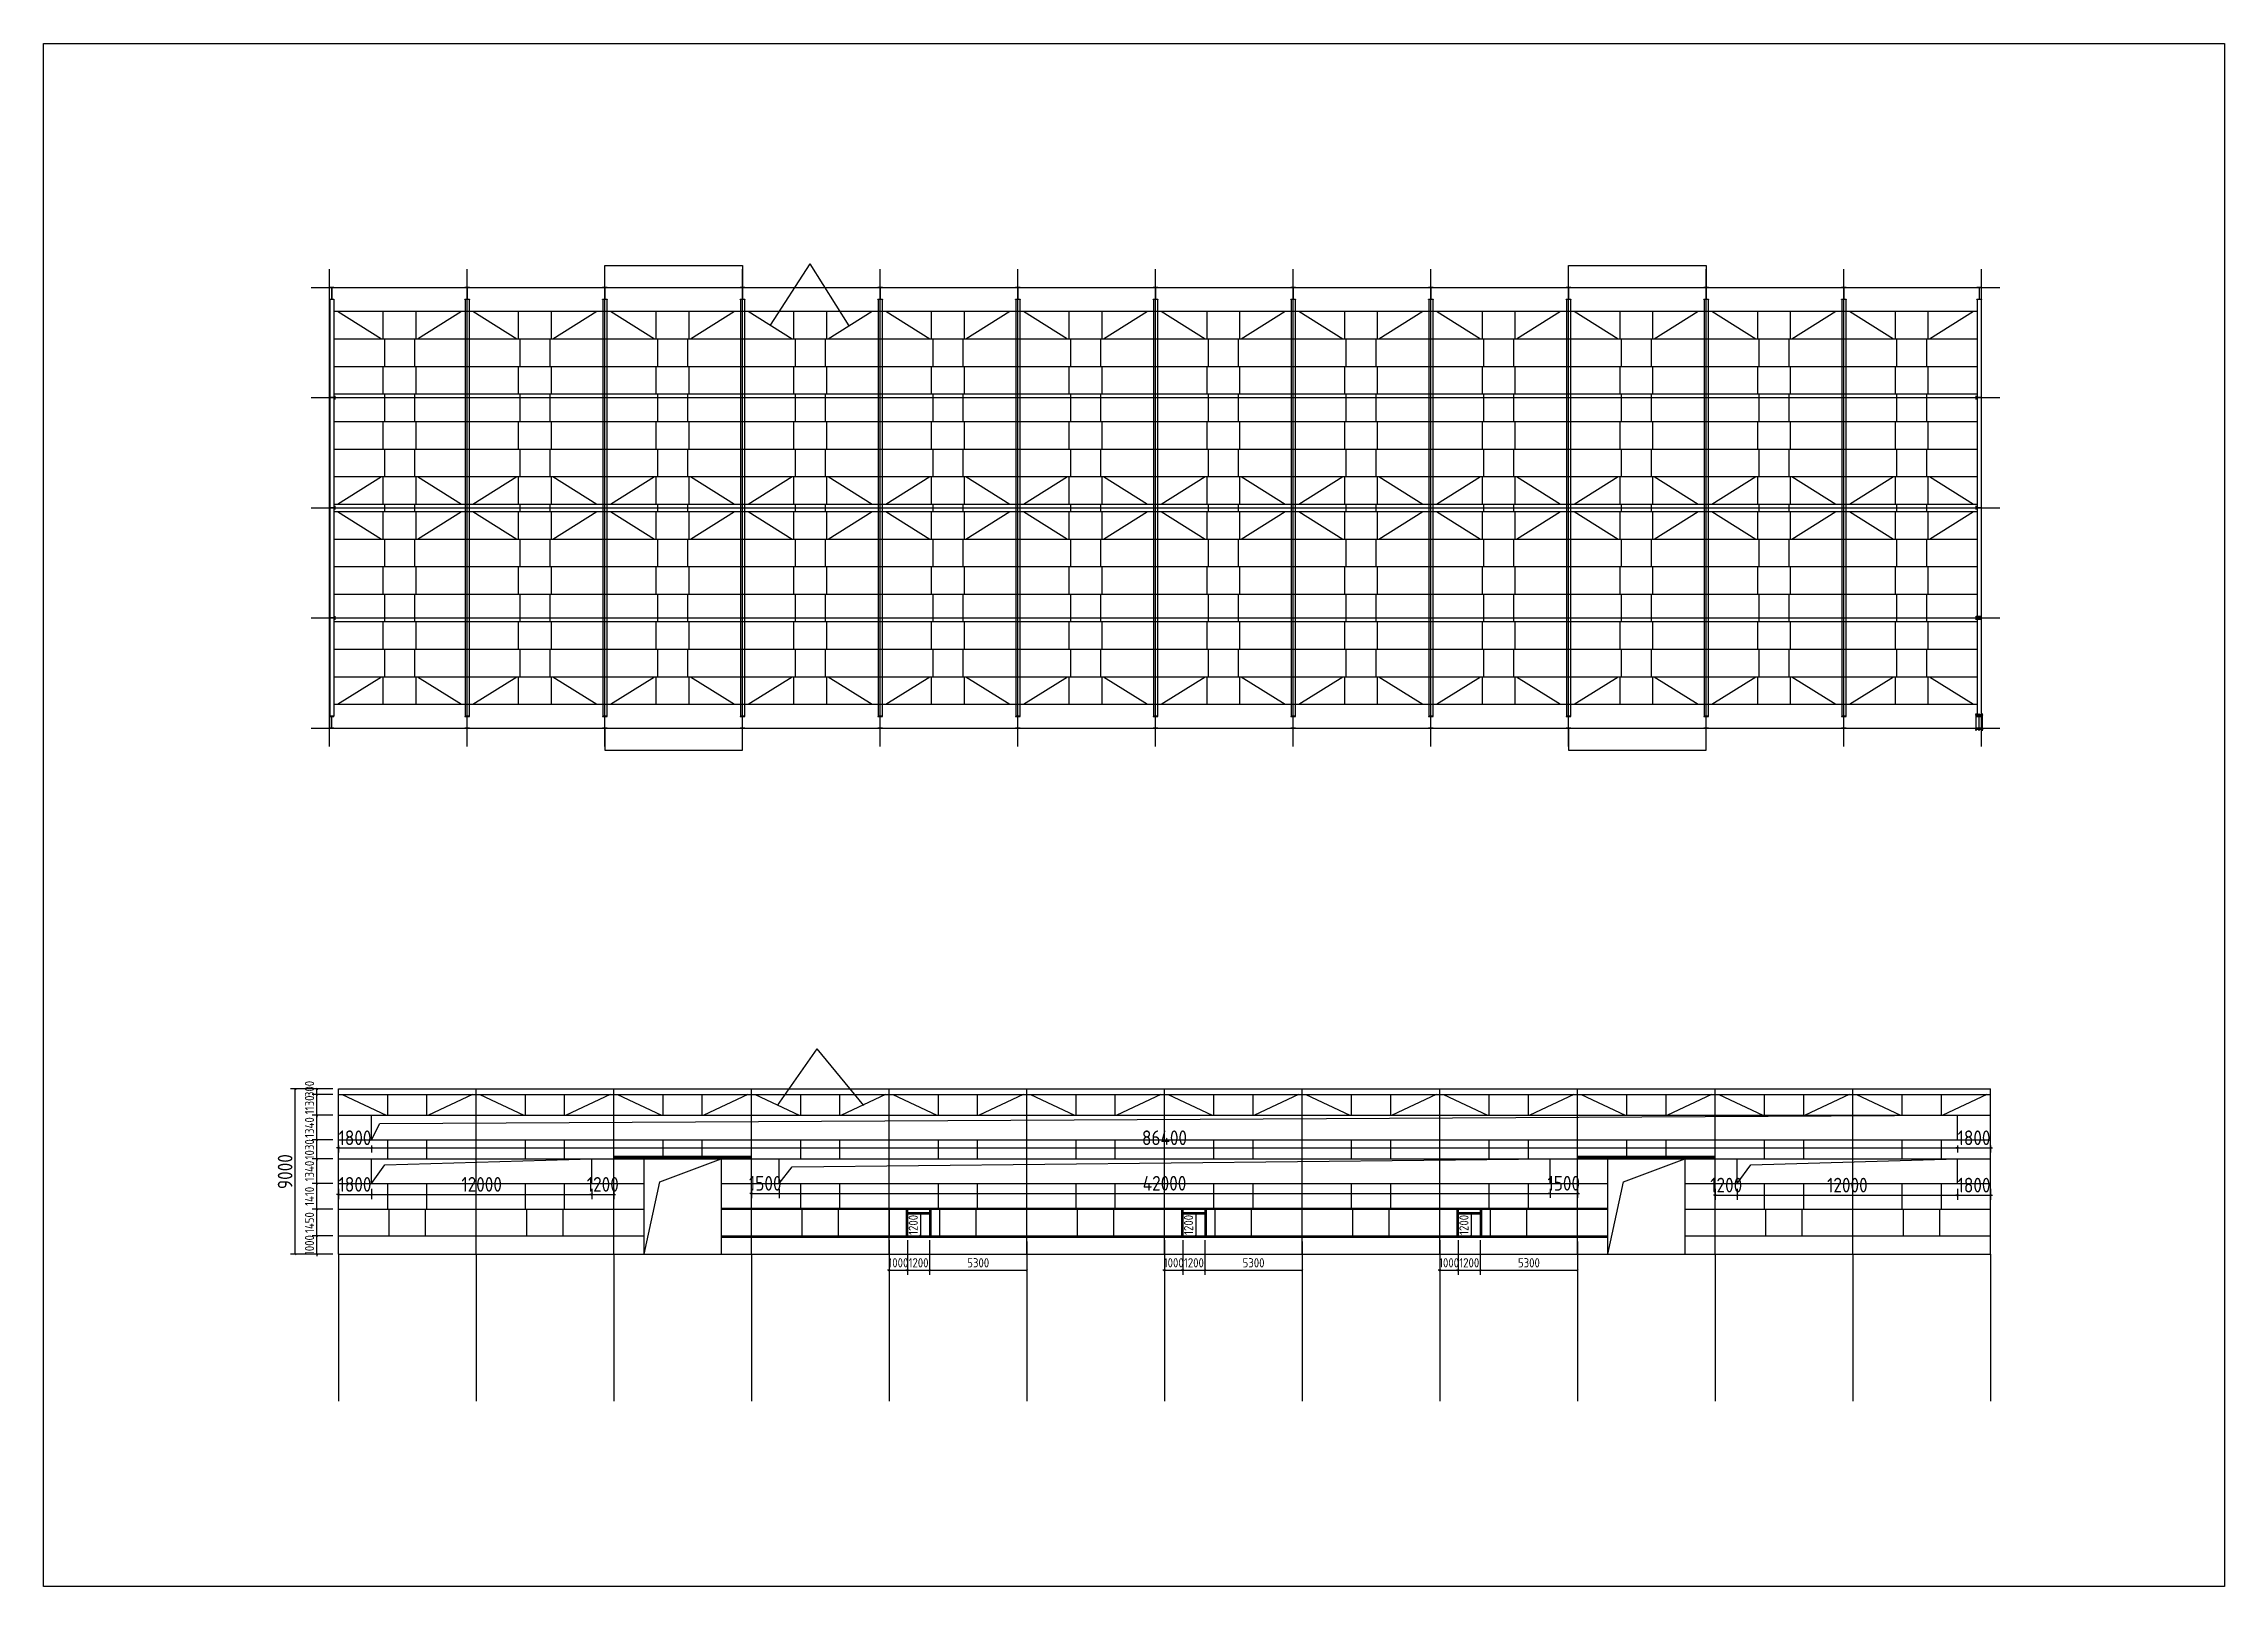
# Model space of a CAD drawing. Extents: x 411778 to 673094, y -11605 to 324395.
# Drawn here: x 524594 to 643394, y 156395 to 240395 of the extents above; entities that cross this region are included whole.
import ezdxf

# ---------------------------------------------------------------- set-up
doc = ezdxf.new("R2010")
doc.units = 0
doc.header["$LTSCALE"] = 1000
doc.header["$MEASUREMENT"] = 0
doc.layers.add('AXIS', color=3, linetype='Continuous')
doc.layers.add('DOTE', color=1, linetype='Continuous')
doc.styles.get("Standard").update_dxf_attribs({"font": 'gbenor.shx', "bigfont": 'gbcbig.shx'})
doc.dimstyles.get("Standard").update_dxf_attribs({"dimscale": 100, "dimtxt": 3.5, "dimasz": 1, "dimexe": 2.5, "dimexo": 3, "dimgap": 1.5, "dimtad": 1, "dimdec": 0, "dimzin": 0, "dimdsep": 46, "dimtxsty": 'Standard', "dimblk": 'ARCHTICK', "dimcen": 0.09, "dimadec": 0, "dimazin": 0, "dimtfac": 1, "dimtdec": 0, "dimtix": 1, "dimtmove": 2, "dimatfit": 3, "dimfxl": 1, "dimtolj": 1, "dimtzin": 0, "dimarcsym": 0})

msp = doc.modelspace()

# ---------------------------------------------------------------- blocks, each defined once
blk = doc.blocks.new('_ArchTick')
at = {"color": 0, "linetype": 'ByBlock', "const_width": 0.4}
blk.add_lwpolyline([(-0.5, -0.5), (0.5, 0.5)], dxfattribs=at)
blk = doc.blocks.new('*D132')
at = {"color": 3, "lineweight": -2}
for p, q in [((540356.5, 183476.5), (538048, 183476.5)), ((538298, 174476.5), (538298, 183476.5)), ((540356.5, 174476.5), (538048, 174476.5))]:
    blk.add_line(p, q, dxfattribs=at)
at = {"layer": 'Defpoints', "color": 0}
for p in [(538298, 183476.5), (540656.5, 183476.5), (540656.5, 174476.5)]:
    blk.add_point(p, dxfattribs=at)
at = {"color": 3, "lineweight": -2, "xscale": 100, "yscale": 100, "zscale": 100}
for p, rotation in [((538298, 183476.5), 90), ((538298, 174476.5), 270)]:
    blk.add_blockref('_ArchTick', p, dxfattribs=dict(at, rotation=rotation))
at = {"color": 0, "insert": (537748, 178976.5), "char_height": 800, "attachment_point": 5, "rotation": 90}
blk.add_mtext('\\A1;9000', dxfattribs=at)
blk = doc.blocks.new('*D133')
at = {"color": 3, "lineweight": -2}
for p, q in [((540356.5, 175476.5), (539228, 175476.5)), ((539478, 175476.5), (539478, 175576.5)), ((539478, 174476.5), (539478, 175476.5)), ((540356.5, 174476.5), (539228, 174476.5)), ((539478, 174476.5), (539478, 174376.5))]:
    blk.add_line(p, q, dxfattribs=at)
at = {"layer": 'Defpoints', "color": 0}
for p in [(539478, 175476.5), (540656.5, 175476.5), (540656.5, 174476.5)]:
    blk.add_point(p, dxfattribs=at)
at = {"color": 3, "lineweight": -2, "xscale": 100, "yscale": 100, "zscale": 100}
for p, rotation in [((539478, 175476.5), 270), ((539478, 174476.5), 90)]:
    blk.add_blockref('_ArchTick', p, dxfattribs=dict(at, rotation=rotation))
at = {"color": 0, "insert": (539078, 174976.5), "char_height": 500, "attachment_point": 5, "rotation": 90}
blk.add_mtext('\\A1;1000', dxfattribs=at)
blk = doc.blocks.new('*D134')
at = {"color": 3, "lineweight": -2}
for p, q in [((540356.5, 176926.5), (539228, 176926.5)), ((539478, 175476.5), (539478, 176926.5)), ((540356.5, 175476.5), (539228, 175476.5))]:
    blk.add_line(p, q, dxfattribs=at)
at = {"layer": 'Defpoints', "color": 0}
for p in [(539478, 176926.5), (540656.5, 176926.5), (540656.5, 175476.5)]:
    blk.add_point(p, dxfattribs=at)
at = {"color": 3, "lineweight": -2, "xscale": 100, "yscale": 100, "zscale": 100}
for p, rotation in [((539478, 176926.5), 90), ((539478, 175476.5), 270)]:
    blk.add_blockref('_ArchTick', p, dxfattribs=dict(at, rotation=rotation))
at = {"color": 0, "insert": (539078, 176201.5), "char_height": 500, "attachment_point": 5, "rotation": 90}
blk.add_mtext('\\A1;1450', dxfattribs=at)
blk = doc.blocks.new('*D135')
at = {"color": 3, "lineweight": -2}
for p, q in [((540356.5, 178336.5), (539228, 178336.5)), ((539478, 176926.5), (539478, 178336.5)), ((540356.5, 176926.5), (539228, 176926.5))]:
    blk.add_line(p, q, dxfattribs=at)
at = {"layer": 'Defpoints', "color": 0}
for p in [(539478, 178336.5), (540656.5, 178336.5), (540656.5, 176926.5)]:
    blk.add_point(p, dxfattribs=at)
at = {"color": 3, "lineweight": -2, "xscale": 100, "yscale": 100, "zscale": 100}
for p, rotation in [((539478, 178336.5), 90), ((539478, 176926.5), 270)]:
    blk.add_blockref('_ArchTick', p, dxfattribs=dict(at, rotation=rotation))
at = {"color": 0, "insert": (539078, 177631.5), "char_height": 500, "attachment_point": 5, "rotation": 90}
blk.add_mtext('\\A1;1410', dxfattribs=at)
blk = doc.blocks.new('*D136')
at = {"color": 3, "lineweight": -2}
for p, q in [((540356.5, 179676.5), (539228, 179676.5)), ((539478, 178336.5), (539478, 179676.5)), ((540356.5, 178336.5), (539228, 178336.5))]:
    blk.add_line(p, q, dxfattribs=at)
at = {"layer": 'Defpoints', "color": 0}
for p in [(539478, 179676.5), (540656.5, 179676.5), (540656.5, 178336.5)]:
    blk.add_point(p, dxfattribs=at)
at = {"color": 3, "lineweight": -2, "xscale": 100, "yscale": 100, "zscale": 100}
for p, rotation in [((539478, 179676.5), 90), ((539478, 178336.5), 270)]:
    blk.add_blockref('_ArchTick', p, dxfattribs=dict(at, rotation=rotation))
at = {"color": 0, "insert": (539078, 179006.5), "char_height": 500, "attachment_point": 5, "rotation": 90}
blk.add_mtext('\\A1;1340', dxfattribs=at)
blk = doc.blocks.new('*D137')
at = {"color": 3, "lineweight": -2}
for p, q in [((540356.5, 180706.5), (539228, 180706.5)), ((539478, 180706.5), (539478, 180806.5)), ((539478, 179676.5), (539478, 180706.5)), ((540356.5, 179676.5), (539228, 179676.5)), ((539478, 179676.5), (539478, 179576.5))]:
    blk.add_line(p, q, dxfattribs=at)
at = {"layer": 'Defpoints', "color": 0}
for p in [(539478, 180706.5), (540656.5, 180706.5), (540656.5, 179676.5)]:
    blk.add_point(p, dxfattribs=at)
at = {"color": 3, "lineweight": -2, "xscale": 100, "yscale": 100, "zscale": 100}
for p, rotation in [((539478, 180706.5), 270), ((539478, 179676.5), 90)]:
    blk.add_blockref('_ArchTick', p, dxfattribs=dict(at, rotation=rotation))
at = {"color": 0, "insert": (539078, 180191.5), "char_height": 500, "attachment_point": 5, "rotation": 90}
blk.add_mtext('\\A1;1030', dxfattribs=at)
blk = doc.blocks.new('*D138')
at = {"color": 3, "lineweight": -2}
for p, q in [((540356.5, 182046.5), (539228, 182046.5)), ((539478, 180706.5), (539478, 182046.5)), ((540356.5, 180706.5), (539228, 180706.5))]:
    blk.add_line(p, q, dxfattribs=at)
at = {"layer": 'Defpoints', "color": 0}
for p in [(539478, 182046.5), (540656.5, 182046.5), (540656.5, 180706.5)]:
    blk.add_point(p, dxfattribs=at)
at = {"color": 3, "lineweight": -2, "xscale": 100, "yscale": 100, "zscale": 100}
for p, rotation in [((539478, 182046.5), 90), ((539478, 180706.5), 270)]:
    blk.add_blockref('_ArchTick', p, dxfattribs=dict(at, rotation=rotation))
at = {"color": 0, "insert": (539078, 181376.5), "char_height": 500, "attachment_point": 5, "rotation": 90}
blk.add_mtext('\\A1;1340', dxfattribs=at)
blk = doc.blocks.new('*D139')
at = {"color": 3, "lineweight": -2}
for p, q in [((540356.5, 183176.5), (539228, 183176.5)), ((539478, 183176.5), (539478, 183276.5)), ((539478, 182046.5), (539478, 183176.5)), ((540356.5, 182046.5), (539228, 182046.5)), ((539478, 182046.5), (539478, 181946.5))]:
    blk.add_line(p, q, dxfattribs=at)
at = {"layer": 'Defpoints', "color": 0}
for p in [(539478, 183176.5), (540656.5, 183176.5), (540656.5, 182046.5)]:
    blk.add_point(p, dxfattribs=at)
at = {"color": 3, "lineweight": -2, "xscale": 100, "yscale": 100, "zscale": 100}
for p, rotation in [((539478, 183176.5), 270), ((539478, 182046.5), 90)]:
    blk.add_blockref('_ArchTick', p, dxfattribs=dict(at, rotation=rotation))
at = {"color": 0, "insert": (539078, 182611.5), "char_height": 500, "attachment_point": 5, "rotation": 90}
blk.add_mtext('\\A1;1130', dxfattribs=at)
blk = doc.blocks.new('*D140')
at = {"color": 3, "lineweight": -2}
for p, q in [((540356.5, 183476.5), (539228, 183476.5)), ((540356.5, 183176.5), (539228, 183176.5)), ((539478, 183176.5), (539478, 183476.5))]:
    blk.add_line(p, q, dxfattribs=at)
at = {"layer": 'Defpoints', "color": 0}
for p in [(539478, 183476.5), (540656.5, 183476.5), (540656.5, 183176.5)]:
    blk.add_point(p, dxfattribs=at)
at = {"color": 3, "lineweight": -2, "xscale": 100, "yscale": 100, "zscale": 100}
for p, rotation in [((539478, 183476.5), 90), ((539478, 183176.5), 270)]:
    blk.add_blockref('_ArchTick', p, dxfattribs=dict(at, rotation=rotation))
at = {"color": 0, "insert": (539078, 183476.5), "char_height": 500, "attachment_point": 5, "rotation": 90}
blk.add_mtext('\\A1;300', dxfattribs=at)
blk = doc.blocks.new('*D150')
at = {"color": 3, "lineweight": -2}
for p, q in [((564656.5, 178036.5), (564656.5, 177543)), ((564656.5, 177793), (606656.5, 177793)), ((606656.5, 178036.5), (606656.5, 177543))]:
    blk.add_line(p, q, dxfattribs=at)
at = {"layer": 'Defpoints', "color": 0}
for p in [(564656.5, 178336.5), (606656.5, 178336.5), (606656.5, 177793)]:
    blk.add_point(p, dxfattribs=at)
at = {"color": 3, "lineweight": -2, "xscale": 100, "yscale": 100, "zscale": 100, "rotation": 180}
blk.add_blockref('_ArchTick', (564656.5, 177793), dxfattribs=at)
at = {"color": 3, "lineweight": -2, "xscale": 100, "yscale": 100, "zscale": 100}
blk.add_blockref('_ArchTick', (606656.5, 177793), dxfattribs=at)
at = {"color": 0, "insert": (585656.5, 178343), "char_height": 800, "attachment_point": 5}
blk.add_mtext('\\A1;42000', dxfattribs=at)
blk = doc.blocks.new('*D151')
at = {"color": 3, "lineweight": -2}
for p, q in [((542456.5, 180406.5), (542456.5, 180021.5)), ((542456.5, 180271.5), (628856.5, 180271.5)), ((628856.5, 180406.5), (628856.5, 180021.5))]:
    blk.add_line(p, q, dxfattribs=at)
at = {"layer": 'Defpoints', "color": 0}
for p in [(542456.5, 180706.5), (628856.5, 180706.5), (628856.5, 180271.5)]:
    blk.add_point(p, dxfattribs=at)
at = {"color": 3, "lineweight": -2, "xscale": 100, "yscale": 100, "zscale": 100, "rotation": 180}
blk.add_blockref('_ArchTick', (542456.5, 180271.5), dxfattribs=at)
at = {"color": 3, "lineweight": -2, "xscale": 100, "yscale": 100, "zscale": 100}
blk.add_blockref('_ArchTick', (628856.5, 180271.5), dxfattribs=at)
at = {"color": 0, "insert": (585656.5, 180821.5), "char_height": 800, "attachment_point": 5}
blk.add_mtext('\\A1;86400', dxfattribs=at)
blk = doc.blocks.new('*D152')
at = {"color": 3, "lineweight": -2}
for p, q in [((542456.5, 178036.5), (542456.5, 177483)), ((542456.5, 177733), (554456.5, 177733)), ((554456.5, 178036.5), (554456.5, 177483))]:
    blk.add_line(p, q, dxfattribs=at)
at = {"layer": 'Defpoints', "color": 0}
for p in [(542456.5, 178336.5), (554456.5, 178336.5), (554456.5, 177733)]:
    blk.add_point(p, dxfattribs=at)
at = {"color": 3, "lineweight": -2, "xscale": 100, "yscale": 100, "zscale": 100, "rotation": 180}
blk.add_blockref('_ArchTick', (542456.5, 177733), dxfattribs=at)
at = {"color": 3, "lineweight": -2, "xscale": 100, "yscale": 100, "zscale": 100}
blk.add_blockref('_ArchTick', (554456.5, 177733), dxfattribs=at)
at = {"color": 0, "insert": (548456.5, 178283), "char_height": 800, "attachment_point": 5}
blk.add_mtext('\\A1;12000', dxfattribs=at)
blk = doc.blocks.new('*D153')
at = {"color": 3, "lineweight": -2}
for p, q in [((616856.5, 178036.5), (616856.5, 177443.5)), ((616856.5, 177693.5), (628856.5, 177693.5)), ((628856.5, 178036.5), (628856.5, 177443.5))]:
    blk.add_line(p, q, dxfattribs=at)
at = {"layer": 'Defpoints', "color": 0}
for p in [(616856.5, 178336.5), (628856.5, 178336.5), (628856.5, 177693.5)]:
    blk.add_point(p, dxfattribs=at)
at = {"color": 3, "lineweight": -2, "xscale": 100, "yscale": 100, "zscale": 100, "rotation": 180}
blk.add_blockref('_ArchTick', (616856.5, 177693.5), dxfattribs=at)
at = {"color": 3, "lineweight": -2, "xscale": 100, "yscale": 100, "zscale": 100}
blk.add_blockref('_ArchTick', (628856.5, 177693.5), dxfattribs=at)
at = {"color": 0, "insert": (622856.5, 178243.5), "char_height": 800, "attachment_point": 5}
blk.add_mtext('\\A1;12000', dxfattribs=at)
blk = doc.blocks.new('*D2185')
at = {"color": 3, "lineweight": -2}
for p, q in [((570656.5, 175246.5), (570656.5, 173363.5)), ((571656.5, 175246.5), (571656.5, 173363.5)), ((570656.5, 173613.5), (570556.5, 173613.5)), ((570656.5, 173613.5), (571656.5, 173613.5)), ((571656.5, 173613.5), (571756.5, 173613.5))]:
    blk.add_line(p, q, dxfattribs=at)
at = {"layer": 'Defpoints', "color": 0}
for p in [(570656.5, 175546.5), (571656.5, 175546.5), (571656.5, 173613.5)]:
    blk.add_point(p, dxfattribs=at)
at = {"color": 3, "lineweight": -2, "xscale": 100, "yscale": 100, "zscale": 100}
blk.add_blockref('_ArchTick', (570656.5, 173613.5), dxfattribs=at)
at = {"color": 3, "lineweight": -2, "xscale": 100, "yscale": 100, "zscale": 100, "rotation": 180}
blk.add_blockref('_ArchTick', (571656.5, 173613.5), dxfattribs=at)
at = {"color": 0, "insert": (571156.5, 174013.5), "char_height": 500, "attachment_point": 5}
blk.add_mtext('\\A1;1000', dxfattribs=at)
blk = doc.blocks.new('*D2186')
at = {"color": 3, "lineweight": -2}
for p, q in [((571656.5, 175246.5), (571656.5, 173363.5)), ((572856.5, 175246.5), (572856.5, 173363.5)), ((571656.5, 173613.5), (571556.5, 173613.5)), ((571656.5, 173613.5), (572856.5, 173613.5)), ((572856.5, 173613.5), (572956.5, 173613.5))]:
    blk.add_line(p, q, dxfattribs=at)
at = {"layer": 'Defpoints', "color": 0}
for p in [(571656.5, 175546.5), (572856.5, 175546.5), (572856.5, 173613.5)]:
    blk.add_point(p, dxfattribs=at)
at = {"color": 3, "lineweight": -2, "xscale": 100, "yscale": 100, "zscale": 100}
blk.add_blockref('_ArchTick', (571656.5, 173613.5), dxfattribs=at)
at = {"color": 3, "lineweight": -2, "xscale": 100, "yscale": 100, "zscale": 100, "rotation": 180}
blk.add_blockref('_ArchTick', (572856.5, 173613.5), dxfattribs=at)
at = {"color": 0, "insert": (572256.5, 174013.5), "char_height": 500, "attachment_point": 5}
blk.add_mtext('\\A1;1200', dxfattribs=at)
blk = doc.blocks.new('*D2187')
at = {"color": 3, "lineweight": -2}
for p, q in [((572856.5, 175246.5), (572856.5, 173363.5)), ((578156.5, 175176.5), (578156.5, 173363.5)), ((572856.5, 173613.5), (578156.5, 173613.5))]:
    blk.add_line(p, q, dxfattribs=at)
at = {"layer": 'Defpoints', "color": 0}
for p in [(572856.5, 175546.5), (578156.5, 175476.5), (578156.5, 173613.5)]:
    blk.add_point(p, dxfattribs=at)
at = {"color": 3, "lineweight": -2, "xscale": 100, "yscale": 100, "zscale": 100, "rotation": 180}
blk.add_blockref('_ArchTick', (572856.5, 173613.5), dxfattribs=at)
at = {"color": 3, "lineweight": -2, "xscale": 100, "yscale": 100, "zscale": 100}
blk.add_blockref('_ArchTick', (578156.5, 173613.5), dxfattribs=at)
at = {"color": 0, "insert": (575506.5, 174013.5), "char_height": 500, "attachment_point": 5}
blk.add_mtext('\\A1;5300', dxfattribs=at)
blk = doc.blocks.new('*D2188')
at = {"color": 3, "lineweight": -2}
for p, q in [((585656.5, 175246.5), (585656.5, 173363.5)), ((586656.5, 175246.5), (586656.5, 173363.5)), ((585656.5, 173613.5), (585556.5, 173613.5)), ((585656.5, 173613.5), (586656.5, 173613.5)), ((586656.5, 173613.5), (586756.5, 173613.5))]:
    blk.add_line(p, q, dxfattribs=at)
at = {"layer": 'Defpoints', "color": 0}
for p in [(585656.5, 175546.5), (586656.5, 175546.5), (586656.5, 173613.5)]:
    blk.add_point(p, dxfattribs=at)
at = {"color": 3, "lineweight": -2, "xscale": 100, "yscale": 100, "zscale": 100}
blk.add_blockref('_ArchTick', (585656.5, 173613.5), dxfattribs=at)
at = {"color": 3, "lineweight": -2, "xscale": 100, "yscale": 100, "zscale": 100, "rotation": 180}
blk.add_blockref('_ArchTick', (586656.5, 173613.5), dxfattribs=at)
at = {"color": 0, "insert": (586156.5, 174013.5), "char_height": 500, "attachment_point": 5}
blk.add_mtext('\\A1;1000', dxfattribs=at)
blk = doc.blocks.new('*D2189')
at = {"color": 3, "lineweight": -2}
for p, q in [((586656.5, 175246.5), (586656.5, 173363.5)), ((587856.5, 175246.5), (587856.5, 173363.5)), ((586656.5, 173613.5), (586556.5, 173613.5)), ((586656.5, 173613.5), (587856.5, 173613.5)), ((587856.5, 173613.5), (587956.5, 173613.5))]:
    blk.add_line(p, q, dxfattribs=at)
at = {"layer": 'Defpoints', "color": 0}
for p in [(586656.5, 175546.5), (587856.5, 175546.5), (587856.5, 173613.5)]:
    blk.add_point(p, dxfattribs=at)
at = {"color": 3, "lineweight": -2, "xscale": 100, "yscale": 100, "zscale": 100}
blk.add_blockref('_ArchTick', (586656.5, 173613.5), dxfattribs=at)
at = {"color": 3, "lineweight": -2, "xscale": 100, "yscale": 100, "zscale": 100, "rotation": 180}
blk.add_blockref('_ArchTick', (587856.5, 173613.5), dxfattribs=at)
at = {"color": 0, "insert": (587256.5, 174013.5), "char_height": 500, "attachment_point": 5}
blk.add_mtext('\\A1;1200', dxfattribs=at)
blk = doc.blocks.new('*D2190')
at = {"color": 3, "lineweight": -2}
for p, q in [((587856.5, 175246.5), (587856.5, 173363.5)), ((593156.5, 175176.5), (593156.5, 173363.5)), ((587856.5, 173613.5), (593156.5, 173613.5))]:
    blk.add_line(p, q, dxfattribs=at)
at = {"layer": 'Defpoints', "color": 0}
for p in [(587856.5, 175546.5), (593156.5, 175476.5), (593156.5, 173613.5)]:
    blk.add_point(p, dxfattribs=at)
at = {"color": 3, "lineweight": -2, "xscale": 100, "yscale": 100, "zscale": 100, "rotation": 180}
blk.add_blockref('_ArchTick', (587856.5, 173613.5), dxfattribs=at)
at = {"color": 3, "lineweight": -2, "xscale": 100, "yscale": 100, "zscale": 100}
blk.add_blockref('_ArchTick', (593156.5, 173613.5), dxfattribs=at)
at = {"color": 0, "insert": (590506.5, 174013.5), "char_height": 500, "attachment_point": 5}
blk.add_mtext('\\A1;5300', dxfattribs=at)
blk = doc.blocks.new('*D2191')
at = {"color": 3, "lineweight": -2}
for p, q in [((600656.5, 175246.5), (600656.5, 173363.5)), ((601656.5, 175246.5), (601656.5, 173363.5)), ((600656.5, 173613.5), (600556.5, 173613.5)), ((600656.5, 173613.5), (601656.5, 173613.5)), ((601656.5, 173613.5), (601756.5, 173613.5))]:
    blk.add_line(p, q, dxfattribs=at)
at = {"layer": 'Defpoints', "color": 0}
for p in [(600656.5, 175546.5), (601656.5, 175546.5), (601656.5, 173613.5)]:
    blk.add_point(p, dxfattribs=at)
at = {"color": 3, "lineweight": -2, "xscale": 100, "yscale": 100, "zscale": 100}
blk.add_blockref('_ArchTick', (600656.5, 173613.5), dxfattribs=at)
at = {"color": 3, "lineweight": -2, "xscale": 100, "yscale": 100, "zscale": 100, "rotation": 180}
blk.add_blockref('_ArchTick', (601656.5, 173613.5), dxfattribs=at)
at = {"color": 0, "insert": (601156.5, 174013.5), "char_height": 500, "attachment_point": 5}
blk.add_mtext('\\A1;1000', dxfattribs=at)
blk = doc.blocks.new('*D2192')
at = {"color": 3, "lineweight": -2}
for p, q in [((601656.5, 175246.5), (601656.5, 173363.5)), ((602856.5, 175246.5), (602856.5, 173363.5)), ((601656.5, 173613.5), (601556.5, 173613.5)), ((601656.5, 173613.5), (602856.5, 173613.5)), ((602856.5, 173613.5), (602956.5, 173613.5))]:
    blk.add_line(p, q, dxfattribs=at)
at = {"layer": 'Defpoints', "color": 0}
for p in [(601656.5, 175546.5), (602856.5, 175546.5), (602856.5, 173613.5)]:
    blk.add_point(p, dxfattribs=at)
at = {"color": 3, "lineweight": -2, "xscale": 100, "yscale": 100, "zscale": 100}
blk.add_blockref('_ArchTick', (601656.5, 173613.5), dxfattribs=at)
at = {"color": 3, "lineweight": -2, "xscale": 100, "yscale": 100, "zscale": 100, "rotation": 180}
blk.add_blockref('_ArchTick', (602856.5, 173613.5), dxfattribs=at)
at = {"color": 0, "insert": (602256.5, 174013.5), "char_height": 500, "attachment_point": 5}
blk.add_mtext('\\A1;1200', dxfattribs=at)
blk = doc.blocks.new('*D2193')
at = {"color": 3, "lineweight": -2}
for p, q in [((602856.5, 175246.5), (602856.5, 173363.5)), ((608156.5, 175176.5), (608156.5, 173363.5)), ((602856.5, 173613.5), (608156.5, 173613.5))]:
    blk.add_line(p, q, dxfattribs=at)
at = {"layer": 'Defpoints', "color": 0}
for p in [(602856.5, 175546.5), (608156.5, 175476.5), (608156.5, 173613.5)]:
    blk.add_point(p, dxfattribs=at)
at = {"color": 3, "lineweight": -2, "xscale": 100, "yscale": 100, "zscale": 100, "rotation": 180}
blk.add_blockref('_ArchTick', (602856.5, 173613.5), dxfattribs=at)
at = {"color": 3, "lineweight": -2, "xscale": 100, "yscale": 100, "zscale": 100}
blk.add_blockref('_ArchTick', (608156.5, 173613.5), dxfattribs=at)
at = {"color": 0, "insert": (605506.5, 174013.5), "char_height": 500, "attachment_point": 5}
blk.add_mtext('\\A1;5300', dxfattribs=at)
blk = doc.blocks.new('*D2196')
at = {"color": 3, "lineweight": -2}
for p, q in [((540656.5, 180271.5), (540556.5, 180271.5)), ((540656.5, 180406.5), (540656.5, 180021.5)), ((540656.5, 180271.5), (542456.5, 180271.5)), ((542456.5, 180406.5), (542456.5, 180021.5)), ((542456.5, 180271.5), (542556.5, 180271.5))]:
    blk.add_line(p, q, dxfattribs=at)
at = {"layer": 'Defpoints', "color": 0}
for p in [(540656.5, 180706.5), (542456.5, 180706.5), (542456.5, 180271.5)]:
    blk.add_point(p, dxfattribs=at)
at = {"color": 3, "lineweight": -2, "xscale": 100, "yscale": 100, "zscale": 100}
blk.add_blockref('_ArchTick', (540656.5, 180271.5), dxfattribs=at)
at = {"color": 3, "lineweight": -2, "xscale": 100, "yscale": 100, "zscale": 100, "rotation": 180}
blk.add_blockref('_ArchTick', (542456.5, 180271.5), dxfattribs=at)
at = {"color": 0, "insert": (541556.5, 180821.5), "char_height": 800, "attachment_point": 5}
blk.add_mtext('\\A1;1800', dxfattribs=at)
blk = doc.blocks.new('*D2197')
at = {"color": 3, "lineweight": -2}
for p, q in [((628856.5, 180271.5), (628756.5, 180271.5)), ((628856.5, 180406.5), (628856.5, 180021.5)), ((628856.5, 180271.5), (630656.5, 180271.5)), ((630656.5, 180406.5), (630656.5, 180021.5)), ((630656.5, 180271.5), (630756.5, 180271.5))]:
    blk.add_line(p, q, dxfattribs=at)
at = {"layer": 'Defpoints', "color": 0}
for p in [(628856.5, 180706.5), (630656.5, 180706.5), (630656.5, 180271.5)]:
    blk.add_point(p, dxfattribs=at)
at = {"color": 3, "lineweight": -2, "xscale": 100, "yscale": 100, "zscale": 100}
blk.add_blockref('_ArchTick', (628856.5, 180271.5), dxfattribs=at)
at = {"color": 3, "lineweight": -2, "xscale": 100, "yscale": 100, "zscale": 100, "rotation": 180}
blk.add_blockref('_ArchTick', (630656.5, 180271.5), dxfattribs=at)
at = {"color": 0, "insert": (629756.5, 180821.5), "char_height": 800, "attachment_point": 5}
blk.add_mtext('\\A1;1800', dxfattribs=at)
blk = doc.blocks.new('*D2198')
at = {"color": 3, "lineweight": -2}
for p, q in [((628856.5, 177693.5), (628756.5, 177693.5)), ((628856.5, 178036.5), (628856.5, 177443.5)), ((628856.5, 177693.5), (630656.5, 177693.5)), ((630656.5, 178036.5), (630656.5, 177443.5)), ((630656.5, 177693.5), (630756.5, 177693.5))]:
    blk.add_line(p, q, dxfattribs=at)
at = {"layer": 'Defpoints', "color": 0}
for p in [(628856.5, 178336.5), (630656.5, 178336.5), (630656.5, 177693.5)]:
    blk.add_point(p, dxfattribs=at)
at = {"color": 3, "lineweight": -2, "xscale": 100, "yscale": 100, "zscale": 100}
blk.add_blockref('_ArchTick', (628856.5, 177693.5), dxfattribs=at)
at = {"color": 3, "lineweight": -2, "xscale": 100, "yscale": 100, "zscale": 100, "rotation": 180}
blk.add_blockref('_ArchTick', (630656.5, 177693.5), dxfattribs=at)
at = {"color": 0, "insert": (629756.5, 178243.5), "char_height": 800, "attachment_point": 5}
blk.add_mtext('\\A1;1800', dxfattribs=at)
blk = doc.blocks.new('*D2199')
at = {"color": 3, "lineweight": -2}
for p, q in [((540656.5, 177733), (540556.5, 177733)), ((540656.5, 178036.5), (540656.5, 177483)), ((540656.5, 177733), (542456.5, 177733)), ((542456.5, 178036.5), (542456.5, 177483)), ((542456.5, 177733), (542556.5, 177733))]:
    blk.add_line(p, q, dxfattribs=at)
at = {"layer": 'Defpoints', "color": 0}
for p in [(540656.5, 178336.5), (542456.5, 178336.5), (542456.5, 177733)]:
    blk.add_point(p, dxfattribs=at)
at = {"color": 3, "lineweight": -2, "xscale": 100, "yscale": 100, "zscale": 100}
blk.add_blockref('_ArchTick', (540656.5, 177733), dxfattribs=at)
at = {"color": 3, "lineweight": -2, "xscale": 100, "yscale": 100, "zscale": 100, "rotation": 180}
blk.add_blockref('_ArchTick', (542456.5, 177733), dxfattribs=at)
at = {"color": 0, "insert": (541556.5, 178283), "char_height": 800, "attachment_point": 5}
blk.add_mtext('\\A1;1800', dxfattribs=at)
blk = doc.blocks.new('*D2200')
at = {"color": 3, "lineweight": -2}
for p, q in [((554456.5, 177733), (554356.5, 177733)), ((554456.5, 178036.5), (554456.5, 177483)), ((554456.5, 177733), (555656.5, 177733)), ((555656.5, 178036.5), (555656.5, 177483)), ((555656.5, 177733), (555756.5, 177733))]:
    blk.add_line(p, q, dxfattribs=at)
at = {"layer": 'Defpoints', "color": 0}
for p in [(554456.5, 178336.5), (555656.5, 178336.5), (555656.5, 177733)]:
    blk.add_point(p, dxfattribs=at)
at = {"color": 3, "lineweight": -2, "xscale": 100, "yscale": 100, "zscale": 100}
blk.add_blockref('_ArchTick', (554456.5, 177733), dxfattribs=at)
at = {"color": 3, "lineweight": -2, "xscale": 100, "yscale": 100, "zscale": 100, "rotation": 180}
blk.add_blockref('_ArchTick', (555656.5, 177733), dxfattribs=at)
at = {"color": 0, "insert": (555056.5, 178283), "char_height": 800, "attachment_point": 5}
blk.add_mtext('\\A1;1200', dxfattribs=at)
blk = doc.blocks.new('*D2201')
at = {"color": 3, "lineweight": -2}
for p, q in [((563156.5, 177789.75), (563056.5, 177789.75)), ((563156.5, 178036.5), (563156.5, 177539.75)), ((563156.5, 177789.75), (564656.5, 177789.75)), ((564656.5, 178036.5), (564656.5, 177539.75)), ((564656.5, 177789.75), (564756.5, 177789.75))]:
    blk.add_line(p, q, dxfattribs=at)
at = {"layer": 'Defpoints', "color": 0}
for p in [(563156.5, 178336.5), (564656.5, 178336.5), (564656.5, 177789.75)]:
    blk.add_point(p, dxfattribs=at)
at = {"color": 3, "lineweight": -2, "xscale": 100, "yscale": 100, "zscale": 100}
blk.add_blockref('_ArchTick', (563156.5, 177789.75), dxfattribs=at)
at = {"color": 3, "lineweight": -2, "xscale": 100, "yscale": 100, "zscale": 100, "rotation": 180}
blk.add_blockref('_ArchTick', (564656.5, 177789.75), dxfattribs=at)
at = {"color": 0, "insert": (563906.5, 178339.75), "char_height": 800, "attachment_point": 5}
blk.add_mtext('\\A1;1500', dxfattribs=at)
blk = doc.blocks.new('*D2202')
at = {"color": 3, "lineweight": -2}
for p, q in [((606656.5, 177793), (606556.5, 177793)), ((606656.5, 178036.5), (606656.5, 177543)), ((606656.5, 177793), (608156.5, 177793)), ((608156.5, 178036.5), (608156.5, 177543)), ((608156.5, 177793), (608256.5, 177793))]:
    blk.add_line(p, q, dxfattribs=at)
at = {"layer": 'Defpoints', "color": 0}
for p in [(606656.5, 178336.5), (608156.5, 178336.5), (608156.5, 177793)]:
    blk.add_point(p, dxfattribs=at)
at = {"color": 3, "lineweight": -2, "xscale": 100, "yscale": 100, "zscale": 100}
blk.add_blockref('_ArchTick', (606656.5, 177793), dxfattribs=at)
at = {"color": 3, "lineweight": -2, "xscale": 100, "yscale": 100, "zscale": 100, "rotation": 180}
blk.add_blockref('_ArchTick', (608156.5, 177793), dxfattribs=at)
at = {"color": 0, "insert": (607406.5, 178343), "char_height": 800, "attachment_point": 5}
blk.add_mtext('\\A1;1500', dxfattribs=at)
blk = doc.blocks.new('*D2203')
at = {"color": 3, "lineweight": -2}
for p, q in [((615656.5, 177693.5), (615556.5, 177693.5)), ((615656.5, 178036.5), (615656.5, 177443.5)), ((615656.5, 177693.5), (616856.5, 177693.5)), ((616856.5, 178036.5), (616856.5, 177443.5)), ((616856.5, 177693.5), (616956.5, 177693.5))]:
    blk.add_line(p, q, dxfattribs=at)
at = {"layer": 'Defpoints', "color": 0}
for p in [(615656.5, 178336.5), (616856.5, 178336.5), (616856.5, 177693.5)]:
    blk.add_point(p, dxfattribs=at)
at = {"color": 3, "lineweight": -2, "xscale": 100, "yscale": 100, "zscale": 100}
blk.add_blockref('_ArchTick', (615656.5, 177693.5), dxfattribs=at)
at = {"color": 3, "lineweight": -2, "xscale": 100, "yscale": 100, "zscale": 100, "rotation": 180}
blk.add_blockref('_ArchTick', (616856.5, 177693.5), dxfattribs=at)
at = {"color": 0, "insert": (616256.5, 178243.5), "char_height": 800, "attachment_point": 5}
blk.add_mtext('\\A1;1200', dxfattribs=at)
blk = doc.blocks.new('*D2266')
at = {"color": 3, "lineweight": -2}
for p, q in [((572211, 176676.5), (572617, 176676.5)), ((572367, 176676.5), (572367, 176776.5)), ((572367, 176676.5), (572367, 175476.5)), ((572271, 175476.5), (572617, 175476.5)), ((572367, 175476.5), (572367, 175376.5))]:
    blk.add_line(p, q, dxfattribs=at)
at = {"layer": 'Defpoints', "color": 0}
for p in [(571911, 176676.5), (571971, 175476.5), (572367, 175476.5)]:
    blk.add_point(p, dxfattribs=at)
at = {"color": 3, "lineweight": -2, "xscale": 100, "yscale": 100, "zscale": 100}
for p, rotation in [((572367, 176676.5), 270), ((572367, 175476.5), 90)]:
    blk.add_blockref('_ArchTick', p, dxfattribs=dict(at, rotation=rotation))
at = {"color": 0, "insert": (571967, 176076.5), "char_height": 500, "attachment_point": 5, "rotation": 90}
blk.add_mtext('\\A1;1200', dxfattribs=at)
blk = doc.blocks.new('*D2267')
at = {"color": 3, "lineweight": -2}
for p, q in [((587211, 176676.5), (587617, 176676.5)), ((587367, 176676.5), (587367, 176776.5)), ((587367, 176676.5), (587367, 175476.5)), ((587271, 175476.5), (587617, 175476.5)), ((587367, 175476.5), (587367, 175376.5))]:
    blk.add_line(p, q, dxfattribs=at)
at = {"layer": 'Defpoints', "color": 0}
for p in [(586911, 176676.5), (586971, 175476.5), (587367, 175476.5)]:
    blk.add_point(p, dxfattribs=at)
at = {"color": 3, "lineweight": -2, "xscale": 100, "yscale": 100, "zscale": 100}
for p, rotation in [((587367, 176676.5), 270), ((587367, 175476.5), 90)]:
    blk.add_blockref('_ArchTick', p, dxfattribs=dict(at, rotation=rotation))
at = {"color": 0, "insert": (586967, 176076.5), "char_height": 500, "attachment_point": 5, "rotation": 90}
blk.add_mtext('\\A1;1200', dxfattribs=at)
blk = doc.blocks.new('*D2268')
at = {"color": 3, "lineweight": -2}
for p, q in [((602211, 176676.5), (602617, 176676.5)), ((602367, 176676.5), (602367, 176776.5)), ((602367, 176676.5), (602367, 175476.5)), ((602271, 175476.5), (602617, 175476.5)), ((602367, 175476.5), (602367, 175376.5))]:
    blk.add_line(p, q, dxfattribs=at)
at = {"layer": 'Defpoints', "color": 0}
for p in [(601911, 176676.5), (601971, 175476.5), (602367, 175476.5)]:
    blk.add_point(p, dxfattribs=at)
at = {"color": 3, "lineweight": -2, "xscale": 100, "yscale": 100, "zscale": 100}
for p, rotation in [((602367, 176676.5), 270), ((602367, 175476.5), 90)]:
    blk.add_blockref('_ArchTick', p, dxfattribs=dict(at, rotation=rotation))
at = {"color": 0, "insert": (601967, 176076.5), "char_height": 500, "attachment_point": 5, "rotation": 90}
blk.add_mtext('\\A1;1200', dxfattribs=at)

# ---------------------------------------------------------------- dimensions: what is measured, and where the dimension line sits
for base, p1, p2, override, picture, middle in [((538298, 183476.5), (540656.5, 174476.5), (540656.5, 183476.5), {"dimtxt": 8, "dimclrd": 3, "dimclre": 3}, '*D132', (537748, 178976.5)), ((539478, 183176.5), (540656.5, 182046.5), (540656.5, 183176.5), {"dimtxt": 5, "dimclrd": 3, "dimclre": 3}, '*D139', (539078, 182611.5)), ((539478, 182046.5), (540656.5, 180706.5), (540656.5, 182046.5), {"dimtxt": 5, "dimclrd": 3, "dimclre": 3}, '*D138', (539078, 181376.5)), ((539478, 180706.5), (540656.5, 179676.5), (540656.5, 180706.5), {"dimtxt": 5, "dimclrd": 3, "dimclre": 3}, '*D137', (539078, 180191.5)), ((539478, 179676.5), (540656.5, 178336.5), (540656.5, 179676.5), {"dimtxt": 5, "dimclrd": 3, "dimclre": 3}, '*D136', (539078, 179006.5)), ((539478, 178336.5), (540656.5, 176926.5), (540656.5, 178336.5), {"dimtxt": 5, "dimclrd": 3, "dimclre": 3}, '*D135', (539078, 177631.5)), ((539478, 176926.5), (540656.5, 175476.5), (540656.5, 176926.5), {"dimtxt": 5, "dimclrd": 3, "dimclre": 3}, '*D134', (539078, 176201.5)), ((572367, 175476.5), (571911, 176676.5), (571971, 175476.5), {"dimtxt": 5, "dimclrd": 3, "dimclre": 3}, '*D2266', (571967, 176076.5)), ((587367, 175476.5), (586911, 176676.5), (586971, 175476.5), {"dimtxt": 5, "dimclrd": 3, "dimclre": 3}, '*D2267', (586967, 176076.5)), ((602367, 175476.5), (601911, 176676.5), (601971, 175476.5), {"dimtxt": 5, "dimclrd": 3, "dimclre": 3}, '*D2268', (601967, 176076.5)), ((539478, 175476.5), (540656.5, 174476.5), (540656.5, 175476.5), {"dimtxt": 5, "dimclrd": 3, "dimclre": 3}, '*D133', (539078, 174976.5))]:
    dim = msp.add_linear_dim(base=base, p1=p1, p2=p2, angle=90, dimstyle='Standard', override=override)
    dim.commit()
    dim.dimension.update_dxf_attribs({"geometry": picture, "text_midpoint": middle})
dim = msp.add_linear_dim(base=(539478, 183476.5), p1=(540656.5, 183176.5), p2=(540656.5, 183476.5), angle=90, dimstyle='Standard', override={"dimtxt": 5, "dimclrd": 3, "dimclre": 3})
dim.commit()
dim.dimension.update_dxf_attribs({"geometry": '*D140', "text_midpoint": (539078, 183476.5), "dimtype": 160})
for base, p1, p2, override, picture, middle in [((542456.5, 180271.5), (540656.5, 180706.5), (542456.5, 180706.5), {"dimtxt": 8, "dimclrd": 3, "dimclre": 3}, '*D2196', (541556.5, 180821.5)), ((628856.5, 180271.5), (542456.5, 180706.5), (628856.5, 180706.5), {"dimtxt": 8, "dimclrd": 3, "dimclre": 3}, '*D151', (585656.5, 180821.5)), ((630656.5, 180271.5), (628856.5, 180706.5), (630656.5, 180706.5), {"dimtxt": 8, "dimclrd": 3, "dimclre": 3}, '*D2197', (629756.5, 180821.5)), ((542456.5, 177733), (540656.5, 178336.5), (542456.5, 178336.5), {"dimtxt": 8, "dimclrd": 3, "dimclre": 3}, '*D2199', (541556.5, 178283)), ((554456.5, 177733), (542456.5, 178336.5), (554456.5, 178336.5), {"dimtxt": 8, "dimclrd": 3, "dimclre": 3}, '*D152', (548456.5, 178283)), ((555656.5, 177733), (554456.5, 178336.5), (555656.5, 178336.5), {"dimtxt": 8, "dimclrd": 3, "dimclre": 3}, '*D2200', (555056.5, 178283)), ((564656.5, 177789.8), (563156.5, 178336.5), (564656.5, 178336.5), {"dimtxt": 8, "dimclrd": 3, "dimclre": 3}, '*D2201', (563906.5, 178339.8)), ((606656.5, 177793), (564656.5, 178336.5), (606656.5, 178336.5), {"dimtxt": 8, "dimclrd": 3, "dimclre": 3}, '*D150', (585656.5, 178343)), ((608156.5, 177793), (606656.5, 178336.5), (608156.5, 178336.5), {"dimtxt": 8, "dimclrd": 3, "dimclre": 3}, '*D2202', (607406.5, 178343)), ((616856.5, 177693.5), (615656.5, 178336.5), (616856.5, 178336.5), {"dimtxt": 8, "dimclrd": 3, "dimclre": 3}, '*D2203', (616256.5, 178243.5)), ((628856.5, 177693.5), (616856.5, 178336.5), (628856.5, 178336.5), {"dimtxt": 8, "dimclrd": 3, "dimclre": 3}, '*D153', (622856.5, 178243.5)), ((630656.5, 177693.5), (628856.5, 178336.5), (630656.5, 178336.5), {"dimtxt": 8, "dimclrd": 3, "dimclre": 3}, '*D2198', (629756.5, 178243.5)), ((571656.5, 173613.5), (570656.5, 175546.5), (571656.5, 175546.5), {"dimtxt": 5, "dimclrd": 3, "dimclre": 3}, '*D2185', (571156.5, 174013.5)), ((572856.5, 173613.5), (571656.5, 175546.5), (572856.5, 175546.5), {"dimtxt": 5, "dimclrd": 3, "dimclre": 3}, '*D2186', (572256.5, 174013.5)), ((578156.5, 173613.5), (572856.5, 175546.5), (578156.5, 175476.5), {"dimtxt": 5, "dimclrd": 3, "dimclre": 3}, '*D2187', (575506.5, 174013.5)), ((586656.5, 173613.5), (585656.5, 175546.5), (586656.5, 175546.5), {"dimtxt": 5, "dimclrd": 3, "dimclre": 3}, '*D2188', (586156.5, 174013.5)), ((587856.5, 173613.5), (586656.5, 175546.5), (587856.5, 175546.5), {"dimtxt": 5, "dimclrd": 3, "dimclre": 3}, '*D2189', (587256.5, 174013.5)), ((593156.5, 173613.5), (587856.5, 175546.5), (593156.5, 175476.5), {"dimtxt": 5, "dimclrd": 3, "dimclre": 3}, '*D2190', (590506.5, 174013.5)), ((601656.5, 173613.5), (600656.5, 175546.5), (601656.5, 175546.5), {"dimtxt": 5, "dimclrd": 3, "dimclre": 3}, '*D2191', (601156.5, 174013.5)), ((602856.5, 173613.5), (601656.5, 175546.5), (602856.5, 175546.5), {"dimtxt": 5, "dimclrd": 3, "dimclre": 3}, '*D2192', (602256.5, 174013.5)), ((608156.5, 173613.5), (602856.5, 175546.5), (608156.5, 175476.5), {"dimtxt": 5, "dimclrd": 3, "dimclre": 3}, '*D2193', (605506.5, 174013.5))]:
    dim = msp.add_linear_dim(base=base, p1=p1, p2=p2, dimstyle='Standard', override=override)
    dim.commit()
    dim.dimension.update_dxf_attribs({"geometry": picture, "text_midpoint": middle})

# ---------------------------------------------------------------- linework, layer by layer
for p, q in [((555162.5, 227122.5), (555162.5, 228322.5)), ((555162.5, 228322.5), (562662.5, 228322.5)), ((562662.5, 228322.5), (562662.5, 227122.5)), ((607662.5, 227122.5), (607662.5, 228322.5)), ((607662.5, 228322.5), (615162.5, 228322.5)), ((615162.5, 228322.5), (615162.5, 227122.5)), ((540397.5, 225822.5), (629927.5, 225822.5)), ((540397.5, 224322.5), (629927.5, 224322.5)), ((540397.5, 222822.5), (629927.5, 222822.5)), ((540397.5, 221322.5), (629927.5, 221322.5)), ((540397.5, 219822.5), (629927.5, 219822.5)), ((540397.5, 218322.5), (629927.5, 218322.5)), ((540397.5, 216822.5), (629927.5, 216822.5)), ((540397.5, 215322.5), (629927.5, 215322.5)), ((540397.5, 214922.5), (629927.5, 214922.5)), ((540397.5, 213422.5), (629927.5, 213422.5)), ((540397.5, 211922.5), (629927.5, 211922.5)), ((540397.5, 210422.5), (629927.5, 210422.5)), ((630152.5, 209197.5), (629872.5, 209197.5)), ((630012.5, 209197.5), (630012.5, 209047.5)), ((540397.5, 208922.5), (629927.5, 208922.5)), ((630152.5, 209047.5), (629872.5, 209047.5)), ((540397.5, 207422.5), (629927.5, 207422.5)), ((540397.5, 205922.5), (629927.5, 205922.5)), ((540397.5, 204422.5), (629927.5, 204422.5)), ((630242.5, 203852.5), (629832.5, 203852.5)), ((629867.5, 202972.5), (629867.5, 203922.5)), ((630037.5, 203772.5), (630037.5, 203922.5)), ((630207.5, 202972.5), (630207.5, 203922.5)), ((555162.5, 203122.5), (555162.5, 201922.5)), ((562662.5, 201922.5), (562662.5, 203122.5)), ((607662.5, 203122.5), (607662.5, 201922.5)), ((615162.5, 201922.5), (615162.5, 203122.5)), ((630242.5, 203042.5), (629832.5, 203042.5)), ((630037.5, 202972.5), (630037.5, 203122.5)), ((555162.5, 201922.5), (562662.5, 201922.5)), ((607662.5, 201922.5), (615162.5, 201922.5)), ((540656.5, 183476.5), (630656.5, 183476.5)), ((540656.5, 183176.5), (630656.5, 183176.5)), ((540656.5, 182046.5), (630656.5, 182046.5)), ((542907, 181605), (628856.5, 182046.5)), ((540656.5, 180706.5), (630656.5, 180706.5)), ((542456.5, 180706.5), (542907, 181605)), ((540656.5, 179676.5), (555656.5, 179676.5)), ((543189.5, 179347.5), (554456.5, 179676.5)), ((555656.5, 179816.5), (563156.5, 179816.5)), ((555656.5, 179746.5), (563156.5, 179746.5)), ((555656.5, 179676.5), (563156.5, 179676.5)), ((557306.5, 174476.5), (557306.5, 179676.5)), ((558161.5, 178419), (561506.5, 179676.5)), ((561506.5, 179676.5), (561506.5, 174476.5)), ((563156.5, 179676.5), (608156.5, 179676.5)), ((565367.5, 179241.5), (606656.5, 179676.5)), ((608156.5, 179816.5), (615656.5, 179816.5)), ((608156.5, 179746.5), (615656.5, 179746.5)), ((608156.5, 179676.5), (615656.5, 179676.5)), ((609806.5, 174476.5), (609806.5, 179676.5)), ((610661.5, 178419), (614006.5, 179676.5)), ((614006.5, 179676.5), (614006.5, 174476.5)), ((615656.5, 179676.5), (630656.5, 179676.5)), ((617589.5, 179347.5), (628856.5, 179676.5)), ((540656.5, 178336.5), (557306.5, 178336.5)), ((542456.5, 178336.5), (543189.5, 179347.5)), ((557306.5, 174476.5), (558161.5, 178419)), ((561506.5, 178336.5), (609806.5, 178336.5)), ((564656.5, 178336.5), (565367.5, 179241.5)), ((609806.5, 174476.5), (610661.5, 178419)), ((614006.5, 178336.5), (630656.5, 178336.5)), ((616856.5, 178336.5), (617589.5, 179347.5)), ((540656.5, 176926.5), (557306.5, 176926.5)), ((561506.5, 176996.5), (609806.5, 176996.5)), ((561506.5, 176926.5), (609806.5, 176926.5)), ((570656.5, 176926.5), (570656.5, 175476.5)), ((571586.5, 176926.5), (571586.5, 175546.5)), ((571586.5, 176926.5), (571586.5, 175476.5)), ((571656.5, 176926.5), (571656.5, 175476.5)), ((571656.5, 176746.5), (572856.5, 176746.5)), ((571656.5, 176676.5), (572856.5, 176676.5)), ((572856.5, 176926.5), (572856.5, 175476.5)), ((572926.5, 176926.5), (572926.5, 175476.5)), ((586586.5, 176926.5), (586586.5, 175546.5)), ((586586.5, 176926.5), (586586.5, 175476.5)), ((586656.5, 176926.5), (586656.5, 175476.5)), ((586656.5, 176746.5), (587856.5, 176746.5)), ((586656.5, 176676.5), (587856.5, 176676.5)), ((587856.5, 176926.5), (587856.5, 175476.5)), ((587926.5, 176926.5), (587926.5, 175476.5)), ((601586.5, 176926.5), (601586.5, 175546.5)), ((601586.5, 176926.5), (601586.5, 175476.5)), ((601656.5, 176926.5), (601656.5, 175476.5)), ((601656.5, 176746.5), (602856.5, 176746.5)), ((601656.5, 176676.5), (602856.5, 176676.5)), ((602856.5, 176926.5), (602856.5, 175476.5)), ((602926.5, 176926.5), (602926.5, 175476.5)), ((614006.5, 176926.5), (630656.5, 176926.5)), ((540656.5, 175476.5), (557306.5, 175476.5)), ((561506.5, 175476.5), (609806.5, 175476.5)), ((561506.5, 175406.5), (609806.5, 175406.5)), ((614006.5, 175476.5), (630656.5, 175476.5)), ((540656.5, 174476.5), (630656.5, 174476.5))]:
    msp.add_line(p, q)
at = {"color": 3}
for p, q in [((566340, 228412.5), (564172.5, 225072.5)), ((566340, 228412.5), (568455.6, 225027.6)), ((566724, 185663), (564556.5, 182576.5)), ((566724, 185663), (569256.5, 182576.5))]:
    msp.add_line(p, q, dxfattribs=at)
at = {"color": 4}
for p, q in [((540412.5, 227122.5), (540162.5, 227122.5)), ((540162.5, 227122.5), (540162.5, 227112.5)), ((540162.5, 227112.5), (540412.5, 227112.5)), ((540284.5, 227112.5), (540284.5, 226482.5)), ((540290.5, 227112.5), (540290.5, 226482.5)), ((540412.5, 227112.5), (540412.5, 227122.5)), ((547787.5, 227122.5), (547537.5, 227122.5)), ((547537.5, 227122.5), (547537.5, 227112.5)), ((547537.5, 227112.5), (547787.5, 227112.5)), ((547659.5, 227112.5), (547659.5, 226482.5)), ((547665.5, 227112.5), (547665.5, 226482.5)), ((547787.5, 227112.5), (547787.5, 227122.5)), ((555287.5, 227122.5), (555037.5, 227122.5)), ((555037.5, 227122.5), (555037.5, 227112.5)), ((555037.5, 227112.5), (555287.5, 227112.5)), ((555159.5, 227112.5), (555159.5, 226482.5)), ((555165.5, 227112.5), (555165.5, 226482.5)), ((555287.5, 227112.5), (555287.5, 227122.5)), ((562787.5, 227122.5), (562537.5, 227122.5)), ((562537.5, 227122.5), (562537.5, 227112.5)), ((562537.5, 227112.5), (562787.5, 227112.5)), ((562659.5, 227112.5), (562659.5, 226482.5)), ((562665.5, 227112.5), (562665.5, 226482.5)), ((562787.5, 227112.5), (562787.5, 227122.5)), ((570287.5, 227122.5), (570037.5, 227122.5)), ((570037.5, 227122.5), (570037.5, 227112.5)), ((570037.5, 227112.5), (570287.5, 227112.5)), ((570159.5, 227112.5), (570159.5, 226482.5)), ((570165.5, 227112.5), (570165.5, 226482.5)), ((570287.5, 227112.5), (570287.5, 227122.5)), ((577787.5, 227122.5), (577537.5, 227122.5)), ((577537.5, 227122.5), (577537.5, 227112.5)), ((577537.5, 227112.5), (577787.5, 227112.5)), ((577659.5, 227112.5), (577659.5, 226482.5)), ((577665.5, 227112.5), (577665.5, 226482.5)), ((577787.5, 227112.5), (577787.5, 227122.5)), ((585287.5, 227122.5), (585037.5, 227122.5)), ((585037.5, 227122.5), (585037.5, 227112.5)), ((585037.5, 227112.5), (585287.5, 227112.5)), ((585159.5, 227112.5), (585159.5, 226482.5)), ((585165.5, 227112.5), (585165.5, 226482.5)), ((585287.5, 227112.5), (585287.5, 227122.5)), ((592787.5, 227122.5), (592537.5, 227122.5)), ((592537.5, 227122.5), (592537.5, 227112.5)), ((592537.5, 227112.5), (592787.5, 227112.5)), ((592659.5, 227112.5), (592659.5, 226482.5)), ((592665.5, 227112.5), (592665.5, 226482.5)), ((592787.5, 227112.5), (592787.5, 227122.5)), ((600287.5, 227122.5), (600037.5, 227122.5)), ((600037.5, 227122.5), (600037.5, 227112.5)), ((600037.5, 227112.5), (600287.5, 227112.5)), ((600159.5, 227112.5), (600159.5, 226482.5)), ((600165.5, 227112.5), (600165.5, 226482.5)), ((600287.5, 227112.5), (600287.5, 227122.5)), ((607787.5, 227122.5), (607537.5, 227122.5)), ((607537.5, 227122.5), (607537.5, 227112.5)), ((607537.5, 227112.5), (607787.5, 227112.5)), ((607659.5, 227112.5), (607659.5, 226482.5)), ((607665.5, 227112.5), (607665.5, 226482.5)), ((607787.5, 227112.5), (607787.5, 227122.5)), ((615287.5, 227122.5), (615037.5, 227122.5)), ((615037.5, 227122.5), (615037.5, 227112.5)), ((615037.5, 227112.5), (615287.5, 227112.5)), ((615159.5, 227112.5), (615159.5, 226482.5)), ((615165.5, 227112.5), (615165.5, 226482.5)), ((615287.5, 227112.5), (615287.5, 227122.5)), ((622787.5, 227122.5), (622537.5, 227122.5)), ((622537.5, 227122.5), (622537.5, 227112.5)), ((622537.5, 227112.5), (622787.5, 227112.5)), ((622659.5, 227112.5), (622659.5, 226482.5)), ((622665.5, 227112.5), (622665.5, 226482.5)), ((622787.5, 227112.5), (622787.5, 227122.5)), ((630162.5, 227122.5), (629912.5, 227122.5)), ((629912.5, 227122.5), (629912.5, 227112.5)), ((629912.5, 227112.5), (630162.5, 227112.5)), ((630034.5, 227112.5), (630034.5, 226482.5)), ((630040.5, 227112.5), (630040.5, 226482.5)), ((630162.5, 227112.5), (630162.5, 227122.5)), ((540162.5, 226472.5), (540162.5, 226482.5)), ((540162.5, 226482.5), (540412.5, 226482.5)), ((540412.5, 226472.5), (540162.5, 226472.5)), ((540177.5, 226472.5), (540177.5, 203772.5)), ((540397.5, 226472.5), (540397.5, 203772.5)), ((540412.5, 226482.5), (540412.5, 226472.5)), ((547537.5, 226472.5), (547537.5, 226482.5)), ((547537.5, 226482.5), (547787.5, 226482.5)), ((547787.5, 226472.5), (547537.5, 226472.5)), ((547552.5, 226472.5), (547552.5, 203772.5)), ((547772.5, 226472.5), (547772.5, 203772.5)), ((547787.5, 226482.5), (547787.5, 226472.5)), ((555037.5, 226472.5), (555037.5, 226482.5)), ((555037.5, 226482.5), (555287.5, 226482.5)), ((555287.5, 226472.5), (555037.5, 226472.5)), ((555052.5, 226472.5), (555052.5, 203772.5)), ((555272.5, 226472.5), (555272.5, 203772.5)), ((555287.5, 226482.5), (555287.5, 226472.5)), ((562537.5, 226472.5), (562537.5, 226482.5)), ((562537.5, 226482.5), (562787.5, 226482.5)), ((562787.5, 226472.5), (562537.5, 226472.5)), ((562552.5, 226472.5), (562552.5, 203772.5)), ((562772.5, 226472.5), (562772.5, 203772.5)), ((562787.5, 226482.5), (562787.5, 226472.5)), ((570037.5, 226472.5), (570037.5, 226482.5)), ((570037.5, 226482.5), (570287.5, 226482.5)), ((570287.5, 226472.5), (570037.5, 226472.5)), ((570052.5, 226472.5), (570052.5, 203772.5)), ((570272.5, 226472.5), (570272.5, 203772.5)), ((570287.5, 226482.5), (570287.5, 226472.5)), ((577537.5, 226472.5), (577537.5, 226482.5)), ((577537.5, 226482.5), (577787.5, 226482.5)), ((577787.5, 226472.5), (577537.5, 226472.5)), ((577552.5, 226472.5), (577552.5, 203772.5)), ((577772.5, 226472.5), (577772.5, 203772.5)), ((577787.5, 226482.5), (577787.5, 226472.5)), ((585037.5, 226472.5), (585037.5, 226482.5)), ((585037.5, 226482.5), (585287.5, 226482.5)), ((585287.5, 226472.5), (585037.5, 226472.5)), ((585052.5, 226472.5), (585052.5, 203772.5)), ((585272.5, 226472.5), (585272.5, 203772.5)), ((585287.5, 226482.5), (585287.5, 226472.5)), ((592537.5, 226472.5), (592537.5, 226482.5)), ((592537.5, 226482.5), (592787.5, 226482.5)), ((592787.5, 226472.5), (592537.5, 226472.5)), ((592552.5, 226472.5), (592552.5, 203772.5)), ((592772.5, 226472.5), (592772.5, 203772.5)), ((592787.5, 226482.5), (592787.5, 226472.5)), ((600037.5, 226472.5), (600037.5, 226482.5)), ((600037.5, 226482.5), (600287.5, 226482.5)), ((600287.5, 226472.5), (600037.5, 226472.5)), ((600052.5, 226472.5), (600052.5, 203772.5)), ((600272.5, 226472.5), (600272.5, 203772.5)), ((600287.5, 226482.5), (600287.5, 226472.5)), ((607537.5, 226472.5), (607537.5, 226482.5)), ((607537.5, 226482.5), (607787.5, 226482.5)), ((607787.5, 226472.5), (607537.5, 226472.5)), ((607552.5, 226472.5), (607552.5, 203772.5)), ((607772.5, 226472.5), (607772.5, 203772.5)), ((607787.5, 226482.5), (607787.5, 226472.5)), ((615037.5, 226472.5), (615037.5, 226482.5)), ((615037.5, 226482.5), (615287.5, 226482.5)), ((615287.5, 226472.5), (615037.5, 226472.5)), ((615052.5, 226472.5), (615052.5, 203772.5)), ((615272.5, 226472.5), (615272.5, 203772.5)), ((615287.5, 226482.5), (615287.5, 226472.5)), ((622537.5, 226472.5), (622537.5, 226482.5)), ((622537.5, 226482.5), (622787.5, 226482.5)), ((622787.5, 226472.5), (622537.5, 226472.5)), ((622552.5, 226472.5), (622552.5, 203772.5)), ((622772.5, 226472.5), (622772.5, 203772.5)), ((622787.5, 226482.5), (622787.5, 226472.5)), ((629912.5, 226472.5), (629912.5, 226482.5)), ((629912.5, 226482.5), (630162.5, 226482.5)), ((630162.5, 226472.5), (629912.5, 226472.5)), ((629927.5, 226472.5), (629927.5, 203772.5)), ((630147.5, 226472.5), (630147.5, 203772.5)), ((630162.5, 226482.5), (630162.5, 226472.5)), ((540162.5, 221222.5), (540162.5, 221022.5)), ((540172.5, 221222.5), (540162.5, 221222.5)), ((540162.5, 221022.5), (540172.5, 221022.5)), ((540172.5, 221022.5), (540172.5, 221222.5)), ((540452.5, 221125.5), (540172.5, 221125.5)), ((540452.5, 221119.5), (540172.5, 221119.5)), ((540462.5, 221222.5), (540452.5, 221222.5)), ((540452.5, 221222.5), (540452.5, 221022.5)), ((540452.5, 221022.5), (540462.5, 221022.5)), ((540462.5, 221022.5), (540462.5, 221222.5)), ((629862.5, 221222.5), (629862.5, 221022.5)), ((629872.5, 221222.5), (629862.5, 221222.5)), ((629862.5, 221022.5), (629872.5, 221022.5)), ((629872.5, 221022.5), (629872.5, 221222.5)), ((630152.5, 221125.5), (629872.5, 221125.5)), ((630152.5, 221119.5), (629872.5, 221119.5)), ((630162.5, 221222.5), (630152.5, 221222.5)), ((630152.5, 221222.5), (630152.5, 221022.5)), ((630152.5, 221022.5), (630162.5, 221022.5)), ((630162.5, 221022.5), (630162.5, 221222.5)), ((540162.5, 215222.5), (540162.5, 215022.5)), ((540172.5, 215222.5), (540162.5, 215222.5)), ((540172.5, 215022.5), (540172.5, 215222.5)), ((540452.5, 215125.5), (540172.5, 215125.5)), ((540452.5, 215119.5), (540172.5, 215119.5)), ((540462.5, 215222.5), (540452.5, 215222.5)), ((540452.5, 215222.5), (540452.5, 215022.5)), ((540462.5, 215022.5), (540462.5, 215222.5)), ((629862.5, 215222.5), (629862.5, 215022.5)), ((629872.5, 215222.5), (629862.5, 215222.5)), ((629872.5, 215022.5), (629872.5, 215222.5)), ((630152.5, 215125.5), (629872.5, 215125.5)), ((630152.5, 215119.5), (629872.5, 215119.5)), ((630162.5, 215222.5), (630152.5, 215222.5)), ((630152.5, 215222.5), (630152.5, 215022.5)), ((630162.5, 215022.5), (630162.5, 215222.5)), ((540162.5, 215022.5), (540172.5, 215022.5)), ((540452.5, 215022.5), (540462.5, 215022.5)), ((629862.5, 215022.5), (629872.5, 215022.5)), ((630152.5, 215022.5), (630162.5, 215022.5)), ((540162.5, 209222.5), (540162.5, 209022.5)), ((540172.5, 209222.5), (540162.5, 209222.5)), ((540172.5, 209022.5), (540172.5, 209222.5)), ((540452.5, 209125.5), (540172.5, 209125.5)), ((540452.5, 209119.5), (540172.5, 209119.5)), ((540462.5, 209222.5), (540452.5, 209222.5)), ((540452.5, 209222.5), (540452.5, 209022.5)), ((540462.5, 209022.5), (540462.5, 209222.5)), ((629862.5, 209222.5), (629862.5, 209022.5)), ((629872.5, 209222.5), (629862.5, 209222.5)), ((629872.5, 209022.5), (629872.5, 209222.5)), ((630152.5, 209125.5), (629872.5, 209125.5)), ((630152.5, 209122.5), (629872.5, 209122.5)), ((630152.5, 209119.5), (629872.5, 209119.5)), ((630162.5, 209222.5), (630152.5, 209222.5)), ((630152.5, 209222.5), (630152.5, 209022.5)), ((630162.5, 209022.5), (630162.5, 209222.5)), ((540162.5, 209022.5), (540172.5, 209022.5)), ((540452.5, 209022.5), (540462.5, 209022.5)), ((629862.5, 209022.5), (629872.5, 209022.5)), ((630152.5, 209022.5), (630162.5, 209022.5)), ((540412.5, 203772.5), (540162.5, 203772.5)), ((540162.5, 203772.5), (540162.5, 203762.5)), ((540162.5, 203762.5), (540412.5, 203762.5)), ((540284.5, 203132.5), (540284.5, 203762.5)), ((540290.5, 203132.5), (540290.5, 203762.5)), ((540412.5, 203762.5), (540412.5, 203772.5)), ((547787.5, 203772.5), (547537.5, 203772.5)), ((547537.5, 203772.5), (547537.5, 203762.5)), ((547537.5, 203762.5), (547787.5, 203762.5)), ((547659.5, 203132.5), (547659.5, 203762.5)), ((547665.5, 203132.5), (547665.5, 203762.5)), ((547787.5, 203762.5), (547787.5, 203772.5)), ((555287.5, 203772.5), (555037.5, 203772.5)), ((555037.5, 203772.5), (555037.5, 203762.5)), ((555037.5, 203762.5), (555287.5, 203762.5)), ((555159.5, 203132.5), (555159.5, 203762.5)), ((555165.5, 203132.5), (555165.5, 203762.5)), ((555287.5, 203762.5), (555287.5, 203772.5)), ((562787.5, 203772.5), (562537.5, 203772.5)), ((562537.5, 203772.5), (562537.5, 203762.5)), ((562537.5, 203762.5), (562787.5, 203762.5)), ((562659.5, 203132.5), (562659.5, 203762.5)), ((562665.5, 203132.5), (562665.5, 203762.5)), ((562787.5, 203762.5), (562787.5, 203772.5)), ((570287.5, 203772.5), (570037.5, 203772.5)), ((570037.5, 203772.5), (570037.5, 203762.5)), ((570037.5, 203762.5), (570287.5, 203762.5)), ((570159.5, 203132.5), (570159.5, 203762.5)), ((570165.5, 203132.5), (570165.5, 203762.5)), ((570287.5, 203762.5), (570287.5, 203772.5)), ((577787.5, 203772.5), (577537.5, 203772.5)), ((577537.5, 203772.5), (577537.5, 203762.5)), ((577537.5, 203762.5), (577787.5, 203762.5)), ((577659.5, 203132.5), (577659.5, 203762.5)), ((577665.5, 203132.5), (577665.5, 203762.5)), ((577787.5, 203762.5), (577787.5, 203772.5)), ((585287.5, 203772.5), (585037.5, 203772.5)), ((585037.5, 203772.5), (585037.5, 203762.5)), ((585037.5, 203762.5), (585287.5, 203762.5)), ((585159.5, 203132.5), (585159.5, 203762.5)), ((585165.5, 203132.5), (585165.5, 203762.5)), ((585287.5, 203762.5), (585287.5, 203772.5)), ((592787.5, 203772.5), (592537.5, 203772.5)), ((592537.5, 203772.5), (592537.5, 203762.5)), ((592537.5, 203762.5), (592787.5, 203762.5)), ((592659.5, 203132.5), (592659.5, 203762.5)), ((592665.5, 203132.5), (592665.5, 203762.5)), ((592787.5, 203762.5), (592787.5, 203772.5)), ((600287.5, 203772.5), (600037.5, 203772.5)), ((600037.5, 203772.5), (600037.5, 203762.5)), ((600037.5, 203762.5), (600287.5, 203762.5)), ((600159.5, 203132.5), (600159.5, 203762.5)), ((600165.5, 203132.5), (600165.5, 203762.5)), ((600287.5, 203762.5), (600287.5, 203772.5)), ((607787.5, 203772.5), (607537.5, 203772.5)), ((607537.5, 203772.5), (607537.5, 203762.5)), ((607537.5, 203762.5), (607787.5, 203762.5)), ((607659.5, 203132.5), (607659.5, 203762.5)), ((607665.5, 203132.5), (607665.5, 203762.5)), ((607787.5, 203762.5), (607787.5, 203772.5)), ((615287.5, 203772.5), (615037.5, 203772.5)), ((615037.5, 203772.5), (615037.5, 203762.5)), ((615037.5, 203762.5), (615287.5, 203762.5)), ((615159.5, 203132.5), (615159.5, 203762.5)), ((615165.5, 203132.5), (615165.5, 203762.5)), ((615287.5, 203762.5), (615287.5, 203772.5)), ((622787.5, 203772.5), (622537.5, 203772.5)), ((622537.5, 203772.5), (622537.5, 203762.5)), ((622537.5, 203762.5), (622787.5, 203762.5)), ((622659.5, 203132.5), (622659.5, 203762.5)), ((622665.5, 203132.5), (622665.5, 203762.5)), ((622787.5, 203762.5), (622787.5, 203772.5)), ((630162.5, 203772.5), (629912.5, 203772.5)), ((629912.5, 203772.5), (629912.5, 203762.5)), ((629912.5, 203762.5), (630162.5, 203762.5)), ((630034.5, 203132.5), (630034.5, 203762.5)), ((630040.5, 203132.5), (630040.5, 203762.5)), ((630162.5, 203762.5), (630162.5, 203772.5)), ((540162.5, 203122.5), (540162.5, 203132.5)), ((540162.5, 203132.5), (540412.5, 203132.5)), ((540412.5, 203122.5), (540162.5, 203122.5)), ((540412.5, 203132.5), (540412.5, 203122.5)), ((547537.5, 203122.5), (547537.5, 203132.5)), ((547537.5, 203132.5), (547787.5, 203132.5)), ((547787.5, 203122.5), (547537.5, 203122.5)), ((547787.5, 203132.5), (547787.5, 203122.5)), ((555037.5, 203122.5), (555037.5, 203132.5)), ((555037.5, 203132.5), (555287.5, 203132.5)), ((555287.5, 203122.5), (555037.5, 203122.5)), ((555287.5, 203132.5), (555287.5, 203122.5)), ((562537.5, 203122.5), (562537.5, 203132.5)), ((562537.5, 203132.5), (562787.5, 203132.5)), ((562787.5, 203122.5), (562537.5, 203122.5)), ((562787.5, 203132.5), (562787.5, 203122.5)), ((570037.5, 203122.5), (570037.5, 203132.5)), ((570037.5, 203132.5), (570287.5, 203132.5)), ((570287.5, 203122.5), (570037.5, 203122.5)), ((570287.5, 203132.5), (570287.5, 203122.5)), ((577537.5, 203122.5), (577537.5, 203132.5)), ((577537.5, 203132.5), (577787.5, 203132.5)), ((577787.5, 203122.5), (577537.5, 203122.5)), ((577787.5, 203132.5), (577787.5, 203122.5)), ((585037.5, 203122.5), (585037.5, 203132.5)), ((585037.5, 203132.5), (585287.5, 203132.5)), ((585287.5, 203122.5), (585037.5, 203122.5)), ((585287.5, 203132.5), (585287.5, 203122.5)), ((592537.5, 203122.5), (592537.5, 203132.5)), ((592537.5, 203132.5), (592787.5, 203132.5)), ((592787.5, 203122.5), (592537.5, 203122.5)), ((592787.5, 203132.5), (592787.5, 203122.5)), ((600037.5, 203122.5), (600037.5, 203132.5)), ((600037.5, 203132.5), (600287.5, 203132.5)), ((600287.5, 203122.5), (600037.5, 203122.5)), ((600287.5, 203132.5), (600287.5, 203122.5)), ((607537.5, 203122.5), (607537.5, 203132.5)), ((607537.5, 203132.5), (607787.5, 203132.5)), ((607787.5, 203122.5), (607537.5, 203122.5)), ((607787.5, 203132.5), (607787.5, 203122.5)), ((615037.5, 203122.5), (615037.5, 203132.5)), ((615037.5, 203132.5), (615287.5, 203132.5)), ((615287.5, 203122.5), (615037.5, 203122.5)), ((615287.5, 203132.5), (615287.5, 203122.5)), ((622537.5, 203122.5), (622537.5, 203132.5)), ((622537.5, 203132.5), (622787.5, 203132.5)), ((622787.5, 203122.5), (622537.5, 203122.5)), ((622787.5, 203132.5), (622787.5, 203122.5)), ((629912.5, 203122.5), (629912.5, 203132.5)), ((629912.5, 203132.5), (630162.5, 203132.5)), ((630162.5, 203122.5), (629912.5, 203122.5)), ((630162.5, 203132.5), (630162.5, 203122.5))]:
    msp.add_line(p, q, dxfattribs=at)
at = {"color": 1}
for p, q in [((540287.5, 227112.5), (540287.5, 226472.5)), ((547662.5, 227112.5), (547662.5, 226482.5)), ((555162.5, 227112.5), (555162.5, 226482.5)), ((562662.5, 227112.5), (562662.5, 226482.5)), ((570162.5, 227112.5), (570162.5, 226482.5)), ((577662.5, 227112.5), (577662.5, 226482.5)), ((585162.5, 227112.5), (585162.5, 226482.5)), ((592662.5, 227112.5), (592662.5, 226482.5)), ((600162.5, 227112.5), (600162.5, 226482.5)), ((607662.5, 227112.5), (607662.5, 226482.5)), ((615162.5, 227112.5), (615162.5, 226482.5)), ((622662.5, 227112.5), (622662.5, 226482.5)), ((630037.5, 227112.5), (630037.5, 226482.5)), ((540287.5, 203132.5), (540287.5, 203772.5)), ((547662.5, 203132.5), (547662.5, 203762.5)), ((555162.5, 203132.5), (555162.5, 203762.5)), ((562662.5, 203132.5), (562662.5, 203762.5)), ((570162.5, 203132.5), (570162.5, 203762.5)), ((577662.5, 203132.5), (577662.5, 203762.5)), ((585162.5, 203132.5), (585162.5, 203762.5)), ((592662.5, 203132.5), (592662.5, 203762.5)), ((600162.5, 203132.5), (600162.5, 203762.5)), ((607662.5, 203132.5), (607662.5, 203762.5)), ((615162.5, 203132.5), (615162.5, 203762.5)), ((622662.5, 203132.5), (622662.5, 203762.5)), ((630037.5, 203132.5), (630037.5, 203762.5))]:
    msp.add_line(p, q, dxfattribs=at)
at = {"color": 2}
for p, q in [((540597.5, 225822.5), (542997.5, 224322.5)), ((543077.5, 225822.5), (543077.5, 224322.5)), ((544872.5, 225822.5), (544872.5, 224322.5)), ((544952.5, 224322.5), (547352.5, 225822.5)), ((547972.5, 225822.5), (550372.5, 224322.5)), ((550452.5, 225822.5), (550452.5, 224322.5)), ((552247.5, 225822.5), (552247.5, 224322.5)), ((552327.5, 224322.5), (554727.5, 225822.5)), ((555472.5, 225822.5), (557872.5, 224322.5)), ((557952.5, 225822.5), (557952.5, 224322.5)), ((559747.5, 225822.5), (559747.5, 224322.5)), ((559827.5, 224322.5), (562227.5, 225822.5)), ((562972.5, 225822.5), (565372.5, 224322.5)), ((565452.5, 225822.5), (565452.5, 224322.5)), ((567247.5, 225822.5), (567247.5, 224322.5)), ((567327.5, 224322.5), (569727.5, 225822.5)), ((570472.5, 225822.5), (572872.5, 224322.5)), ((572952.5, 225822.5), (572952.5, 224322.5)), ((574747.5, 225822.5), (574747.5, 224322.5)), ((574827.5, 224322.5), (577227.5, 225822.5)), ((577972.5, 225822.5), (580372.5, 224322.5)), ((580452.5, 225822.5), (580452.5, 224322.5)), ((582247.5, 225822.5), (582247.5, 224322.5)), ((582327.5, 224322.5), (584727.5, 225822.5)), ((585472.5, 225822.5), (587872.5, 224322.5)), ((587952.5, 225822.5), (587952.5, 224322.5)), ((589747.5, 225822.5), (589747.5, 224322.5)), ((589827.5, 224322.5), (592227.5, 225822.5)), ((592972.5, 225822.5), (595372.5, 224322.5)), ((595452.5, 225822.5), (595452.5, 224322.5)), ((597247.5, 225822.5), (597247.5, 224322.5)), ((597327.5, 224322.5), (599727.5, 225822.5)), ((600472.5, 225822.5), (602872.5, 224322.5)), ((602952.5, 225822.5), (602952.5, 224322.5)), ((604747.5, 225822.5), (604747.5, 224322.5)), ((604827.5, 224322.5), (607227.5, 225822.5)), ((607972.5, 225822.5), (610372.5, 224322.5)), ((610452.5, 225822.5), (610452.5, 224322.5)), ((612247.5, 225822.5), (612247.5, 224322.5)), ((612327.5, 224322.5), (614727.5, 225822.5)), ((615472.5, 225822.5), (617872.5, 224322.5)), ((617952.5, 225822.5), (617952.5, 224322.5)), ((619747.5, 225822.5), (619747.5, 224322.5)), ((619827.5, 224322.5), (622227.5, 225822.5)), ((622972.5, 225822.5), (625372.5, 224322.5)), ((625452.5, 225822.5), (625452.5, 224322.5)), ((627247.5, 225822.5), (627247.5, 224322.5)), ((627327.5, 224322.5), (629727.5, 225822.5)), ((543157.5, 224322.5), (543157.5, 222822.5)), ((544792.5, 224322.5), (544792.5, 222822.5)), ((550532.5, 224322.5), (550532.5, 222822.5)), ((552167.5, 224322.5), (552167.5, 222822.5)), ((558032.5, 224322.5), (558032.5, 222822.5)), ((559667.5, 224322.5), (559667.5, 222822.5)), ((565532.5, 224322.5), (565532.5, 222822.5)), ((567167.5, 224322.5), (567167.5, 222822.5)), ((573032.5, 224322.5), (573032.5, 222822.5)), ((574667.5, 224322.5), (574667.5, 222822.5)), ((580532.5, 224322.5), (580532.5, 222822.5)), ((582167.5, 224322.5), (582167.5, 222822.5)), ((588032.5, 224322.5), (588032.5, 222822.5)), ((589667.5, 224322.5), (589667.5, 222822.5)), ((595532.5, 224322.5), (595532.5, 222822.5)), ((597167.5, 224322.5), (597167.5, 222822.5)), ((603032.5, 224322.5), (603032.5, 222822.5)), ((604667.5, 224322.5), (604667.5, 222822.5)), ((610532.5, 224322.5), (610532.5, 222822.5)), ((612167.5, 224322.5), (612167.5, 222822.5)), ((618032.5, 224322.5), (618032.5, 222822.5)), ((619667.5, 224322.5), (619667.5, 222822.5)), ((625532.5, 224322.5), (625532.5, 222822.5)), ((627167.5, 224322.5), (627167.5, 222822.5)), ((543077.5, 222822.5), (543077.5, 221322.5)), ((544872.5, 222822.5), (544872.5, 221322.5)), ((550452.5, 222822.5), (550452.5, 221322.5)), ((552247.5, 222822.5), (552247.5, 221322.5)), ((557952.5, 222822.5), (557952.5, 221322.5)), ((559747.5, 222822.5), (559747.5, 221322.5)), ((565452.5, 222822.5), (565452.5, 221322.5)), ((567247.5, 222822.5), (567247.5, 221322.5)), ((572952.5, 222822.5), (572952.5, 221322.5)), ((574747.5, 222822.5), (574747.5, 221322.5)), ((580452.5, 222822.5), (580452.5, 221322.5)), ((582247.5, 222822.5), (582247.5, 221322.5)), ((587952.5, 222822.5), (587952.5, 221322.5)), ((589747.5, 222822.5), (589747.5, 221322.5)), ((595452.5, 222822.5), (595452.5, 221322.5)), ((597247.5, 222822.5), (597247.5, 221322.5)), ((602952.5, 222822.5), (602952.5, 221322.5)), ((604747.5, 222822.5), (604747.5, 221322.5)), ((610452.5, 222822.5), (610452.5, 221322.5)), ((612247.5, 222822.5), (612247.5, 221322.5)), ((617952.5, 222822.5), (617952.5, 221322.5)), ((619747.5, 222822.5), (619747.5, 221322.5)), ((625452.5, 222822.5), (625452.5, 221322.5)), ((627247.5, 222822.5), (627247.5, 221322.5)), ((543157.5, 221322.5), (543157.5, 219822.5)), ((544792.5, 221322.5), (544792.5, 219822.5)), ((550532.5, 221322.5), (550532.5, 219822.5)), ((552167.5, 221322.5), (552167.5, 219822.5)), ((558032.5, 221322.5), (558032.5, 219822.5)), ((559667.5, 221322.5), (559667.5, 219822.5)), ((565532.5, 221322.5), (565532.5, 219822.5)), ((567167.5, 221322.5), (567167.5, 219822.5)), ((573032.5, 221322.5), (573032.5, 219822.5)), ((574667.5, 221322.5), (574667.5, 219822.5)), ((580532.5, 221322.5), (580532.5, 219822.5)), ((582167.5, 221322.5), (582167.5, 219822.5)), ((588032.5, 221322.5), (588032.5, 219822.5)), ((589667.5, 221322.5), (589667.5, 219822.5)), ((595532.5, 221322.5), (595532.5, 219822.5)), ((597167.5, 221322.5), (597167.5, 219822.5)), ((603032.5, 221322.5), (603032.5, 219822.5)), ((604667.5, 221322.5), (604667.5, 219822.5)), ((610532.5, 221322.5), (610532.5, 219822.5)), ((612167.5, 221322.5), (612167.5, 219822.5)), ((618032.5, 221322.5), (618032.5, 219822.5)), ((619667.5, 221322.5), (619667.5, 219822.5)), ((625532.5, 221322.5), (625532.5, 219822.5)), ((627167.5, 221322.5), (627167.5, 219822.5)), ((543077.5, 219822.5), (543077.5, 218322.5)), ((544872.5, 219822.5), (544872.5, 218322.5)), ((550452.5, 219822.5), (550452.5, 218322.5)), ((552247.5, 219822.5), (552247.5, 218322.5)), ((557952.5, 219822.5), (557952.5, 218322.5)), ((559747.5, 219822.5), (559747.5, 218322.5)), ((565452.5, 219822.5), (565452.5, 218322.5)), ((567247.5, 219822.5), (567247.5, 218322.5)), ((572952.5, 219822.5), (572952.5, 218322.5)), ((574747.5, 219822.5), (574747.5, 218322.5)), ((580452.5, 219822.5), (580452.5, 218322.5)), ((582247.5, 219822.5), (582247.5, 218322.5)), ((587952.5, 219822.5), (587952.5, 218322.5)), ((589747.5, 219822.5), (589747.5, 218322.5)), ((595452.5, 219822.5), (595452.5, 218322.5)), ((597247.5, 219822.5), (597247.5, 218322.5)), ((602952.5, 219822.5), (602952.5, 218322.5)), ((604747.5, 219822.5), (604747.5, 218322.5)), ((610452.5, 219822.5), (610452.5, 218322.5)), ((612247.5, 219822.5), (612247.5, 218322.5)), ((617952.5, 219822.5), (617952.5, 218322.5)), ((619747.5, 219822.5), (619747.5, 218322.5)), ((625452.5, 219822.5), (625452.5, 218322.5)), ((627247.5, 219822.5), (627247.5, 218322.5)), ((543157.5, 218322.5), (543157.5, 216822.5)), ((544792.5, 218322.5), (544792.5, 216822.5)), ((550532.5, 218322.5), (550532.5, 216822.5)), ((552167.5, 218322.5), (552167.5, 216822.5)), ((558032.5, 218322.5), (558032.5, 216822.5)), ((559667.5, 218322.5), (559667.5, 216822.5)), ((565532.5, 218322.5), (565532.5, 216822.5)), ((567167.5, 218322.5), (567167.5, 216822.5)), ((573032.5, 218322.5), (573032.5, 216822.5)), ((574667.5, 218322.5), (574667.5, 216822.5)), ((580532.5, 218322.5), (580532.5, 216822.5)), ((582167.5, 218322.5), (582167.5, 216822.5)), ((588032.5, 218322.5), (588032.5, 216822.5)), ((589667.5, 218322.5), (589667.5, 216822.5)), ((595532.5, 218322.5), (595532.5, 216822.5)), ((597167.5, 218322.5), (597167.5, 216822.5)), ((603032.5, 218322.5), (603032.5, 216822.5)), ((604667.5, 218322.5), (604667.5, 216822.5)), ((610532.5, 218322.5), (610532.5, 216822.5)), ((612167.5, 218322.5), (612167.5, 216822.5)), ((618032.5, 218322.5), (618032.5, 216822.5)), ((619667.5, 218322.5), (619667.5, 216822.5)), ((625532.5, 218322.5), (625532.5, 216822.5)), ((627167.5, 218322.5), (627167.5, 216822.5)), ((540597.5, 215322.5), (542997.5, 216822.5)), ((543077.5, 216822.5), (543077.5, 215322.5)), ((544872.5, 216822.5), (544872.5, 215322.5)), ((544952.5, 216822.5), (547352.5, 215322.5)), ((547972.5, 215322.5), (550372.5, 216822.5)), ((550452.5, 216822.5), (550452.5, 215322.5)), ((552247.5, 216822.5), (552247.5, 215322.5)), ((552327.5, 216822.5), (554727.5, 215322.5)), ((555472.5, 215322.5), (557872.5, 216822.5)), ((557952.5, 216822.5), (557952.5, 215322.5)), ((559747.5, 216822.5), (559747.5, 215322.5)), ((559827.5, 216822.5), (562227.5, 215322.5)), ((562972.5, 215322.5), (565372.5, 216822.5)), ((565452.5, 216822.5), (565452.5, 215322.5)), ((567247.5, 216822.5), (567247.5, 215322.5)), ((567327.5, 216822.5), (569727.5, 215322.5)), ((570472.5, 215322.5), (572872.5, 216822.5)), ((572952.5, 216822.5), (572952.5, 215322.5)), ((574747.5, 216822.5), (574747.5, 215322.5)), ((574827.5, 216822.5), (577227.5, 215322.5)), ((577972.5, 215322.5), (580372.5, 216822.5)), ((580452.5, 216822.5), (580452.5, 215322.5)), ((582247.5, 216822.5), (582247.5, 215322.5)), ((582327.5, 216822.5), (584727.5, 215322.5)), ((585472.5, 215322.5), (587872.5, 216822.5)), ((587952.5, 216822.5), (587952.5, 215322.5)), ((589747.5, 216822.5), (589747.5, 215322.5)), ((589827.5, 216822.5), (592227.5, 215322.5)), ((592972.5, 215322.5), (595372.5, 216822.5)), ((595452.5, 216822.5), (595452.5, 215322.5)), ((597247.5, 216822.5), (597247.5, 215322.5)), ((597327.5, 216822.5), (599727.5, 215322.5)), ((600472.5, 215322.5), (602872.5, 216822.5)), ((602952.5, 216822.5), (602952.5, 215322.5)), ((604747.5, 216822.5), (604747.5, 215322.5)), ((604827.5, 216822.5), (607227.5, 215322.5)), ((607972.5, 215322.5), (610372.5, 216822.5)), ((610452.5, 216822.5), (610452.5, 215322.5)), ((612247.5, 216822.5), (612247.5, 215322.5)), ((612327.5, 216822.5), (614727.5, 215322.5)), ((615472.5, 215322.5), (617872.5, 216822.5)), ((617952.5, 216822.5), (617952.5, 215322.5)), ((619747.5, 216822.5), (619747.5, 215322.5)), ((619827.5, 216822.5), (622227.5, 215322.5)), ((622972.5, 215322.5), (625372.5, 216822.5)), ((625452.5, 216822.5), (625452.5, 215322.5)), ((627247.5, 216822.5), (627247.5, 215322.5)), ((627327.5, 216822.5), (629727.5, 215322.5)), ((543157.5, 215322.5), (543157.5, 214922.5)), ((544792.5, 215322.5), (544792.5, 214922.5)), ((550532.5, 215322.5), (550532.5, 214922.5)), ((552167.5, 215322.5), (552167.5, 214922.5)), ((558032.5, 215322.5), (558032.5, 214922.5)), ((559667.5, 215322.5), (559667.5, 214922.5)), ((565532.5, 215322.5), (565532.5, 214922.5)), ((567167.5, 215322.5), (567167.5, 214922.5)), ((573032.5, 215322.5), (573032.5, 214922.5)), ((574667.5, 215322.5), (574667.5, 214922.5)), ((580532.5, 215322.5), (580532.5, 214922.5)), ((582167.5, 215322.5), (582167.5, 214922.5)), ((588032.5, 215322.5), (588032.5, 214922.5)), ((589667.5, 215322.5), (589667.5, 214922.5)), ((595532.5, 215322.5), (595532.5, 214922.5)), ((597167.5, 215322.5), (597167.5, 214922.5)), ((603032.5, 215322.5), (603032.5, 214922.5)), ((604667.5, 215322.5), (604667.5, 214922.5)), ((610532.5, 215322.5), (610532.5, 214922.5)), ((612167.5, 215322.5), (612167.5, 214922.5)), ((618032.5, 215322.5), (618032.5, 214922.5)), ((619667.5, 215322.5), (619667.5, 214922.5)), ((625532.5, 215322.5), (625532.5, 214922.5)), ((627167.5, 215322.5), (627167.5, 214922.5)), ((540597.5, 214922.5), (542997.5, 213422.5)), ((543077.5, 214922.5), (543077.5, 213422.5)), ((544872.5, 214922.5), (544872.5, 213422.5)), ((544952.5, 213422.5), (547352.5, 214922.5)), ((547972.5, 214922.5), (550372.5, 213422.5)), ((550452.5, 214922.5), (550452.5, 213422.5)), ((552247.5, 214922.5), (552247.5, 213422.5)), ((552327.5, 213422.5), (554727.5, 214922.5)), ((555472.5, 214922.5), (557872.5, 213422.5)), ((557952.5, 214922.5), (557952.5, 213422.5)), ((559747.5, 214922.5), (559747.5, 213422.5)), ((559827.5, 213422.5), (562227.5, 214922.5)), ((562972.5, 214922.5), (565372.5, 213422.5)), ((565452.5, 214922.5), (565452.5, 213422.5)), ((567247.5, 214922.5), (567247.5, 213422.5)), ((567327.5, 213422.5), (569727.5, 214922.5)), ((570472.5, 214922.5), (572872.5, 213422.5)), ((572952.5, 214922.5), (572952.5, 213422.5)), ((574747.5, 214922.5), (574747.5, 213422.5)), ((574827.5, 213422.5), (577227.5, 214922.5)), ((577972.5, 214922.5), (580372.5, 213422.5)), ((580452.5, 214922.5), (580452.5, 213422.5)), ((582247.5, 214922.5), (582247.5, 213422.5)), ((582327.5, 213422.5), (584727.5, 214922.5)), ((585472.5, 214922.5), (587872.5, 213422.5)), ((587952.5, 214922.5), (587952.5, 213422.5)), ((589747.5, 214922.5), (589747.5, 213422.5)), ((589827.5, 213422.5), (592227.5, 214922.5)), ((592972.5, 214922.5), (595372.5, 213422.5)), ((595452.5, 214922.5), (595452.5, 213422.5)), ((597247.5, 214922.5), (597247.5, 213422.5)), ((597327.5, 213422.5), (599727.5, 214922.5)), ((600472.5, 214922.5), (602872.5, 213422.5)), ((602952.5, 214922.5), (602952.5, 213422.5)), ((604747.5, 214922.5), (604747.5, 213422.5)), ((604827.5, 213422.5), (607227.5, 214922.5)), ((607972.5, 214922.5), (610372.5, 213422.5)), ((610452.5, 214922.5), (610452.5, 213422.5)), ((612247.5, 214922.5), (612247.5, 213422.5)), ((612327.5, 213422.5), (614727.5, 214922.5)), ((615472.5, 214922.5), (617872.5, 213422.5)), ((617952.5, 214922.5), (617952.5, 213422.5)), ((619747.5, 214922.5), (619747.5, 213422.5)), ((619827.5, 213422.5), (622227.5, 214922.5)), ((622972.5, 214922.5), (625372.5, 213422.5)), ((625452.5, 214922.5), (625452.5, 213422.5)), ((627247.5, 214922.5), (627247.5, 213422.5)), ((627327.5, 213422.5), (629727.5, 214922.5)), ((543157.5, 213422.5), (543157.5, 211922.5)), ((544792.5, 213422.5), (544792.5, 211922.5)), ((550532.5, 213422.5), (550532.5, 211922.5)), ((552167.5, 213422.5), (552167.5, 211922.5)), ((558032.5, 213422.5), (558032.5, 211922.5)), ((559667.5, 213422.5), (559667.5, 211922.5)), ((565532.5, 213422.5), (565532.5, 211922.5)), ((567167.5, 213422.5), (567167.5, 211922.5)), ((573032.5, 213422.5), (573032.5, 211922.5)), ((574667.5, 213422.5), (574667.5, 211922.5)), ((580532.5, 213422.5), (580532.5, 211922.5)), ((582167.5, 213422.5), (582167.5, 211922.5)), ((588032.5, 213422.5), (588032.5, 211922.5)), ((589667.5, 213422.5), (589667.5, 211922.5)), ((595532.5, 213422.5), (595532.5, 211922.5)), ((597167.5, 213422.5), (597167.5, 211922.5)), ((603032.5, 213422.5), (603032.5, 211922.5)), ((604667.5, 213422.5), (604667.5, 211922.5)), ((610532.5, 213422.5), (610532.5, 211922.5)), ((612167.5, 213422.5), (612167.5, 211922.5)), ((618032.5, 213422.5), (618032.5, 211922.5)), ((619667.5, 213422.5), (619667.5, 211922.5)), ((625532.5, 213422.5), (625532.5, 211922.5)), ((627167.5, 213422.5), (627167.5, 211922.5)), ((543077.5, 211922.5), (543077.5, 210422.5)), ((544872.5, 211922.5), (544872.5, 210422.5)), ((550452.5, 211922.5), (550452.5, 210422.5)), ((552247.5, 211922.5), (552247.5, 210422.5)), ((557952.5, 211922.5), (557952.5, 210422.5)), ((559747.5, 211922.5), (559747.5, 210422.5)), ((565452.5, 211922.5), (565452.5, 210422.5)), ((567247.5, 211922.5), (567247.5, 210422.5)), ((572952.5, 211922.5), (572952.5, 210422.5)), ((574747.5, 211922.5), (574747.5, 210422.5)), ((580452.5, 211922.5), (580452.5, 210422.5)), ((582247.5, 211922.5), (582247.5, 210422.5)), ((587952.5, 211922.5), (587952.5, 210422.5)), ((589747.5, 211922.5), (589747.5, 210422.5)), ((595452.5, 211922.5), (595452.5, 210422.5)), ((597247.5, 211922.5), (597247.5, 210422.5)), ((602952.5, 211922.5), (602952.5, 210422.5)), ((604747.5, 211922.5), (604747.5, 210422.5)), ((610452.5, 211922.5), (610452.5, 210422.5)), ((612247.5, 211922.5), (612247.5, 210422.5)), ((617952.5, 211922.5), (617952.5, 210422.5)), ((619747.5, 211922.5), (619747.5, 210422.5)), ((625452.5, 211922.5), (625452.5, 210422.5)), ((627247.5, 211922.5), (627247.5, 210422.5)), ((543157.5, 210422.5), (543157.5, 208922.5)), ((544792.5, 210422.5), (544792.5, 208922.5)), ((550532.5, 210422.5), (550532.5, 208922.5)), ((552167.5, 210422.5), (552167.5, 208922.5)), ((558032.5, 210422.5), (558032.5, 208922.5)), ((559667.5, 210422.5), (559667.5, 208922.5)), ((565532.5, 210422.5), (565532.5, 208922.5)), ((567167.5, 210422.5), (567167.5, 208922.5)), ((573032.5, 210422.5), (573032.5, 208922.5)), ((574667.5, 210422.5), (574667.5, 208922.5)), ((580532.5, 210422.5), (580532.5, 208922.5)), ((582167.5, 210422.5), (582167.5, 208922.5)), ((588032.5, 210422.5), (588032.5, 208922.5)), ((589667.5, 210422.5), (589667.5, 208922.5)), ((595532.5, 210422.5), (595532.5, 208922.5)), ((597167.5, 210422.5), (597167.5, 208922.5)), ((603032.5, 210422.5), (603032.5, 208922.5)), ((604667.5, 210422.5), (604667.5, 208922.5)), ((610532.5, 210422.5), (610532.5, 208922.5)), ((612167.5, 210422.5), (612167.5, 208922.5)), ((618032.5, 210422.5), (618032.5, 208922.5)), ((619667.5, 210422.5), (619667.5, 208922.5)), ((625532.5, 210422.5), (625532.5, 208922.5)), ((627167.5, 210422.5), (627167.5, 208922.5)), ((629937.5, 209230.5), (629937.5, 209014.5)), ((630087.5, 209230.5), (630087.5, 209014.5)), ((543077.5, 208922.5), (543077.5, 207422.5)), ((544872.5, 208922.5), (544872.5, 207422.5)), ((550452.5, 208922.5), (550452.5, 207422.5)), ((552247.5, 208922.5), (552247.5, 207422.5)), ((557952.5, 208922.5), (557952.5, 207422.5)), ((559747.5, 208922.5), (559747.5, 207422.5)), ((565452.5, 208922.5), (565452.5, 207422.5)), ((567247.5, 208922.5), (567247.5, 207422.5)), ((572952.5, 208922.5), (572952.5, 207422.5)), ((574747.5, 208922.5), (574747.5, 207422.5)), ((580452.5, 208922.5), (580452.5, 207422.5)), ((582247.5, 208922.5), (582247.5, 207422.5)), ((587952.5, 208922.5), (587952.5, 207422.5)), ((589747.5, 208922.5), (589747.5, 207422.5)), ((595452.5, 208922.5), (595452.5, 207422.5)), ((597247.5, 208922.5), (597247.5, 207422.5)), ((602952.5, 208922.5), (602952.5, 207422.5)), ((604747.5, 208922.5), (604747.5, 207422.5)), ((610452.5, 208922.5), (610452.5, 207422.5)), ((612247.5, 208922.5), (612247.5, 207422.5)), ((617952.5, 208922.5), (617952.5, 207422.5)), ((619747.5, 208922.5), (619747.5, 207422.5)), ((625452.5, 208922.5), (625452.5, 207422.5)), ((627247.5, 208922.5), (627247.5, 207422.5)), ((543157.5, 207422.5), (543157.5, 205922.5)), ((544792.5, 207422.5), (544792.5, 205922.5)), ((550532.5, 207422.5), (550532.5, 205922.5)), ((552167.5, 207422.5), (552167.5, 205922.5)), ((558032.5, 207422.5), (558032.5, 205922.5)), ((559667.5, 207422.5), (559667.5, 205922.5)), ((565532.5, 207422.5), (565532.5, 205922.5)), ((567167.5, 207422.5), (567167.5, 205922.5)), ((573032.5, 207422.5), (573032.5, 205922.5)), ((574667.5, 207422.5), (574667.5, 205922.5)), ((580532.5, 207422.5), (580532.5, 205922.5)), ((582167.5, 207422.5), (582167.5, 205922.5)), ((588032.5, 207422.5), (588032.5, 205922.5)), ((589667.5, 207422.5), (589667.5, 205922.5)), ((595532.5, 207422.5), (595532.5, 205922.5)), ((597167.5, 207422.5), (597167.5, 205922.5)), ((603032.5, 207422.5), (603032.5, 205922.5)), ((604667.5, 207422.5), (604667.5, 205922.5)), ((610532.5, 207422.5), (610532.5, 205922.5)), ((612167.5, 207422.5), (612167.5, 205922.5)), ((618032.5, 207422.5), (618032.5, 205922.5)), ((619667.5, 207422.5), (619667.5, 205922.5)), ((625532.5, 207422.5), (625532.5, 205922.5)), ((627167.5, 207422.5), (627167.5, 205922.5)), ((540597.5, 204422.5), (542997.5, 205922.5)), ((543077.5, 205922.5), (543077.5, 204422.5)), ((544872.5, 205922.5), (544872.5, 204422.5)), ((544952.5, 205922.5), (547352.5, 204422.5)), ((547972.5, 204422.5), (550372.5, 205922.5)), ((550452.5, 205922.5), (550452.5, 204422.5)), ((552247.5, 205922.5), (552247.5, 204422.5)), ((552327.5, 205922.5), (554727.5, 204422.5)), ((555472.5, 204422.5), (557872.5, 205922.5)), ((557952.5, 205922.5), (557952.5, 204422.5)), ((559747.5, 205922.5), (559747.5, 204422.5)), ((559827.5, 205922.5), (562227.5, 204422.5)), ((562972.5, 204422.5), (565372.5, 205922.5)), ((565452.5, 205922.5), (565452.5, 204422.5)), ((567247.5, 205922.5), (567247.5, 204422.5)), ((567327.5, 205922.5), (569727.5, 204422.5)), ((570472.5, 204422.5), (572872.5, 205922.5)), ((572952.5, 205922.5), (572952.5, 204422.5)), ((574747.5, 205922.5), (574747.5, 204422.5)), ((574827.5, 205922.5), (577227.5, 204422.5)), ((577972.5, 204422.5), (580372.5, 205922.5)), ((580452.5, 205922.5), (580452.5, 204422.5)), ((582247.5, 205922.5), (582247.5, 204422.5)), ((582327.5, 205922.5), (584727.5, 204422.5)), ((585472.5, 204422.5), (587872.5, 205922.5)), ((587952.5, 205922.5), (587952.5, 204422.5)), ((589747.5, 205922.5), (589747.5, 204422.5)), ((589827.5, 205922.5), (592227.5, 204422.5)), ((592972.5, 204422.5), (595372.5, 205922.5)), ((595452.5, 205922.5), (595452.5, 204422.5)), ((597247.5, 205922.5), (597247.5, 204422.5)), ((597327.5, 205922.5), (599727.5, 204422.5)), ((600472.5, 204422.5), (602872.5, 205922.5)), ((602952.5, 205922.5), (602952.5, 204422.5)), ((604747.5, 205922.5), (604747.5, 204422.5)), ((604827.5, 205922.5), (607227.5, 204422.5)), ((607972.5, 204422.5), (610372.5, 205922.5)), ((610452.5, 205922.5), (610452.5, 204422.5)), ((612247.5, 205922.5), (612247.5, 204422.5)), ((612327.5, 205922.5), (614727.5, 204422.5)), ((615472.5, 204422.5), (617872.5, 205922.5)), ((617952.5, 205922.5), (617952.5, 204422.5)), ((619747.5, 205922.5), (619747.5, 204422.5)), ((619827.5, 205922.5), (622227.5, 204422.5)), ((622972.5, 204422.5), (625372.5, 205922.5)), ((625452.5, 205922.5), (625452.5, 204422.5)), ((627247.5, 205922.5), (627247.5, 204422.5)), ((627327.5, 205922.5), (629727.5, 204422.5)), ((540856.5, 183176.5), (543256.5, 182046.5)), ((547956.5, 183176.5), (545556.5, 182046.5)), ((548356.5, 183176.5), (550756.5, 182046.5)), ((555456.5, 183176.5), (553056.5, 182046.5)), ((555856.5, 183176.5), (558256.5, 182046.5)), ((562956.5, 183176.5), (560556.5, 182046.5)), ((563356.5, 183176.5), (565756.5, 182046.5)), ((570456.5, 183176.5), (568056.5, 182046.5)), ((570856.5, 183176.5), (573256.5, 182046.5)), ((577956.5, 183176.5), (575556.5, 182046.5)), ((578356.5, 183176.5), (580756.5, 182046.5)), ((585456.5, 183176.5), (583056.5, 182046.5)), ((585856.5, 183176.5), (588256.5, 182046.5)), ((592956.5, 183176.5), (590556.5, 182046.5)), ((593356.5, 183176.5), (595756.5, 182046.5)), ((600456.5, 183176.5), (598056.5, 182046.5)), ((600856.5, 183176.5), (603256.5, 182046.5)), ((607956.5, 183176.5), (605556.5, 182046.5)), ((608356.5, 183176.5), (610756.5, 182046.5)), ((615456.5, 183176.5), (613056.5, 182046.5)), ((615856.5, 183176.5), (618256.5, 182046.5)), ((622956.5, 183176.5), (620556.5, 182046.5)), ((623356.5, 183176.5), (625756.5, 182046.5)), ((630456.5, 183176.5), (628056.5, 182046.5))]:
    msp.add_line(p, q, dxfattribs=at)
msp.add_lwpolyline([(524593.5, 240395), (643393.5, 240395), (643393.5, 156395), (524593.5, 156395)], close=True)
for centre, radius in [((629937.5, 209197.5), 13), ((630087.5, 209197.5), 13), ((629937.5, 209047.5), 13), ((630087.5, 209047.5), 13), ((629867.5, 203852.5), 19), ((630037.5, 203852.5), 19), ((630207.5, 203852.5), 19), ((629867.5, 203042.5), 19), ((630037.5, 203042.5), 19), ((630207.5, 203042.5), 19)]:
    msp.add_circle(centre, radius, dxfattribs=at)
at = {"layer": 'AXIS'}
for p, q in [((540656.5, 174476.5), (540656.5, 166476.5)), ((548156.5, 174476.5), (548156.5, 166476.5)), ((555656.5, 174476.5), (555656.5, 166476.5)), ((563156.5, 174476.5), (563156.5, 166476.5)), ((570656.5, 174476.5), (570656.5, 166476.5)), ((578156.5, 174476.5), (578156.5, 166476.5)), ((585656.5, 174476.5), (585656.5, 166476.5)), ((593156.5, 174476.5), (593156.5, 166476.5)), ((600656.5, 174476.5), (600656.5, 166476.5)), ((608156.5, 174476.5), (608156.5, 166476.5)), ((615656.5, 174476.5), (615656.5, 166476.5)), ((623156.5, 174476.5), (623156.5, 166476.5)), ((630656.5, 174476.5), (630656.5, 166476.5))]:
    msp.add_line(p, q, dxfattribs=at)
at = {"layer": 'DOTE'}
for p, q in [((540162.5, 202122.5), (540162.5, 228122.5)), ((547662.5, 202122.5), (547662.5, 228122.5)), ((555162.5, 202122.5), (555162.5, 228122.5)), ((562662.5, 202122.5), (562662.5, 228122.5)), ((570162.5, 202122.5), (570162.5, 228122.5)), ((577662.5, 202122.5), (577662.5, 228122.5)), ((585162.5, 202122.5), (585162.5, 228122.5)), ((592662.5, 202122.5), (592662.5, 228122.5)), ((600162.5, 202122.5), (600162.5, 228122.5)), ((607662.5, 202122.5), (607662.5, 228122.5)), ((615162.5, 202122.5), (615162.5, 228122.5)), ((622662.5, 202122.5), (622662.5, 228122.5)), ((630162.5, 202122.5), (630162.5, 228122.5)), ((539162.5, 227122.5), (631162.5, 227122.5)), ((539162.5, 221122.5), (631162.5, 221122.5)), ((539162.5, 215122.5), (631162.5, 215122.5)), ((539162.5, 209122.5), (631162.5, 209122.5)), ((539162.5, 203122.5), (631162.5, 203122.5)), ((540656.5, 174476.5), (540656.5, 183476.5)), ((548156.5, 174476.5), (548156.5, 183476.5)), ((555656.5, 174476.5), (555656.5, 183476.5)), ((563156.5, 174476.5), (563156.5, 183476.5)), ((570656.5, 174476.5), (570656.5, 183476.5)), ((578156.5, 174476.5), (578156.5, 183476.5)), ((585656.5, 174476.5), (585656.5, 183476.5)), ((593156.5, 174476.5), (593156.5, 183476.5)), ((600656.5, 174476.5), (600656.5, 183476.5)), ((608156.5, 174476.5), (608156.5, 183476.5)), ((615656.5, 174476.5), (615656.5, 183476.5)), ((623156.5, 174476.5), (623156.5, 183476.5)), ((630656.5, 174476.5), (630656.5, 183476.5))]:
    msp.add_line(p, q, dxfattribs=at)
at = {"layer": 'DOTE', "color": 2}
for p, q in [((543336.5, 182046.5), (543336.5, 183176.5)), ((545476.5, 182046.5), (545476.5, 183176.5)), ((550836.5, 182046.5), (550836.5, 183176.5)), ((552976.5, 182046.5), (552976.5, 183176.5)), ((558336.5, 182046.5), (558336.5, 183176.5)), ((560476.5, 182046.5), (560476.5, 183176.5)), ((565836.5, 182046.5), (565836.5, 183176.5)), ((567976.5, 182046.5), (567976.5, 183176.5)), ((573336.5, 182046.5), (573336.5, 183176.5)), ((575476.5, 182046.5), (575476.5, 183176.5)), ((580836.5, 182046.5), (580836.5, 183176.5)), ((582976.5, 182046.5), (582976.5, 183176.5)), ((588336.5, 182046.5), (588336.5, 183176.5)), ((590476.5, 182046.5), (590476.5, 183176.5)), ((595836.5, 182046.5), (595836.5, 183176.5)), ((597976.5, 182046.5), (597976.5, 183176.5)), ((603336.5, 182046.5), (603336.5, 183176.5)), ((605476.5, 182046.5), (605476.5, 183176.5)), ((610836.5, 182046.5), (610836.5, 183176.5)), ((612976.5, 182046.5), (612976.5, 183176.5)), ((618336.5, 182046.5), (618336.5, 183176.5)), ((620476.5, 182046.5), (620476.5, 183176.5)), ((625836.5, 182046.5), (625836.5, 183176.5)), ((627976.5, 182046.5), (627976.5, 183176.5)), ((543336.5, 179676.5), (543336.5, 180706.5)), ((545476.5, 179676.5), (545476.5, 180706.5)), ((550836.5, 179676.5), (550836.5, 180706.5)), ((552976.5, 179676.5), (552976.5, 180706.5)), ((558336.5, 179776.5), (558336.5, 180706.5)), ((560476.5, 179776.5), (560476.5, 180706.5)), ((565836.5, 179676.5), (565836.5, 180706.5)), ((567976.5, 179676.5), (567976.5, 180706.5)), ((573336.5, 179676.5), (573336.5, 180706.5)), ((575476.5, 179676.5), (575476.5, 180706.5)), ((580836.5, 179676.5), (580836.5, 180706.5)), ((582976.5, 179676.5), (582976.5, 180706.5)), ((588336.5, 179676.5), (588336.5, 180706.5)), ((590476.5, 179676.5), (590476.5, 180706.5)), ((595836.5, 179676.5), (595836.5, 180706.5)), ((597976.5, 179676.5), (597976.5, 180706.5)), ((603336.5, 179676.5), (603336.5, 180706.5)), ((605476.5, 179676.5), (605476.5, 180706.5)), ((610836.5, 179776.5), (610836.5, 180706.5)), ((612976.5, 179776.5), (612976.5, 180706.5)), ((618336.5, 179676.5), (618336.5, 180706.5)), ((620476.5, 179676.5), (620476.5, 180706.5)), ((625836.5, 179676.5), (625836.5, 180706.5)), ((627976.5, 179676.5), (627976.5, 180706.5)), ((543336.5, 176926.5), (543336.5, 178336.5)), ((545476.5, 176926.5), (545476.5, 178336.5)), ((550836.5, 176926.5), (550836.5, 178336.5)), ((552976.5, 176926.5), (552976.5, 178336.5)), ((565836.5, 176926.5), (565836.5, 178336.5)), ((567976.5, 176926.5), (567976.5, 178336.5)), ((573336.5, 176926.5), (573336.5, 178336.5)), ((575476.5, 176926.5), (575476.5, 178336.5)), ((580836.5, 176926.5), (580836.5, 178336.5)), ((582976.5, 176926.5), (582976.5, 178336.5)), ((588336.5, 176926.5), (588336.5, 178336.5)), ((590476.5, 176926.5), (590476.5, 178336.5)), ((595836.5, 176926.5), (595836.5, 178336.5)), ((597976.5, 176926.5), (597976.5, 178336.5)), ((603336.5, 176926.5), (603336.5, 178336.5)), ((605476.5, 176926.5), (605476.5, 178336.5)), ((618336.5, 176926.5), (618336.5, 178336.5)), ((620476.5, 176926.5), (620476.5, 178336.5)), ((625836.5, 176926.5), (625836.5, 178336.5)), ((627976.5, 176926.5), (627976.5, 178336.5)), ((543416.5, 175476.5), (543416.5, 176926.5)), ((545396.5, 175476.5), (545396.5, 176926.5)), ((550916.5, 175476.5), (550916.5, 176926.5)), ((552896.5, 175476.5), (552896.5, 176926.5)), ((565916.5, 175476.5), (565916.5, 176926.5)), ((567896.5, 175476.5), (567896.5, 176926.5)), ((573416.5, 175476.5), (573416.5, 176926.5)), ((575396.5, 175476.5), (575396.5, 176926.5)), ((580916.5, 175476.5), (580916.5, 176926.5)), ((582896.5, 175476.5), (582896.5, 176926.5)), ((588416.5, 175476.5), (588416.5, 176926.5)), ((590396.5, 175476.5), (590396.5, 176926.5)), ((595916.5, 175476.5), (595916.5, 176926.5)), ((597896.5, 175476.5), (597896.5, 176926.5)), ((603416.5, 175476.5), (603416.5, 176926.5)), ((605396.5, 175476.5), (605396.5, 176926.5)), ((618416.5, 175476.5), (618416.5, 176926.5)), ((620396.5, 175476.5), (620396.5, 176926.5)), ((625916.5, 175476.5), (625916.5, 176926.5)), ((627896.5, 175476.5), (627896.5, 176926.5))]:
    msp.add_line(p, q, dxfattribs=at)
at = {"layer": 'DOTE', "color": 0}
for p, q in [((542456.5, 180706.5), (542456.5, 182046.5)), ((628856.5, 180706.5), (628856.5, 182046.5)), ((542456.5, 178336.5), (542456.5, 179676.5)), ((554456.5, 178336.5), (554456.5, 179676.5)), ((564656.5, 178336.5), (564656.5, 179676.5)), ((606656.5, 178336.5), (606656.5, 179676.5)), ((616856.5, 178336.5), (616856.5, 179676.5)), ((628856.5, 178336.5), (628856.5, 179676.5))]:
    msp.add_line(p, q, dxfattribs=at)

msp.set_redraw_order([(e.dxf.handle, doc.entitydb.next_handle()) for e in msp.query("TEXT MTEXT ATTDEF DIMENSION ARC_DIMENSION")])  # texts and dimensions are drawn at this point

doc.saveas('drawing.dxf')
